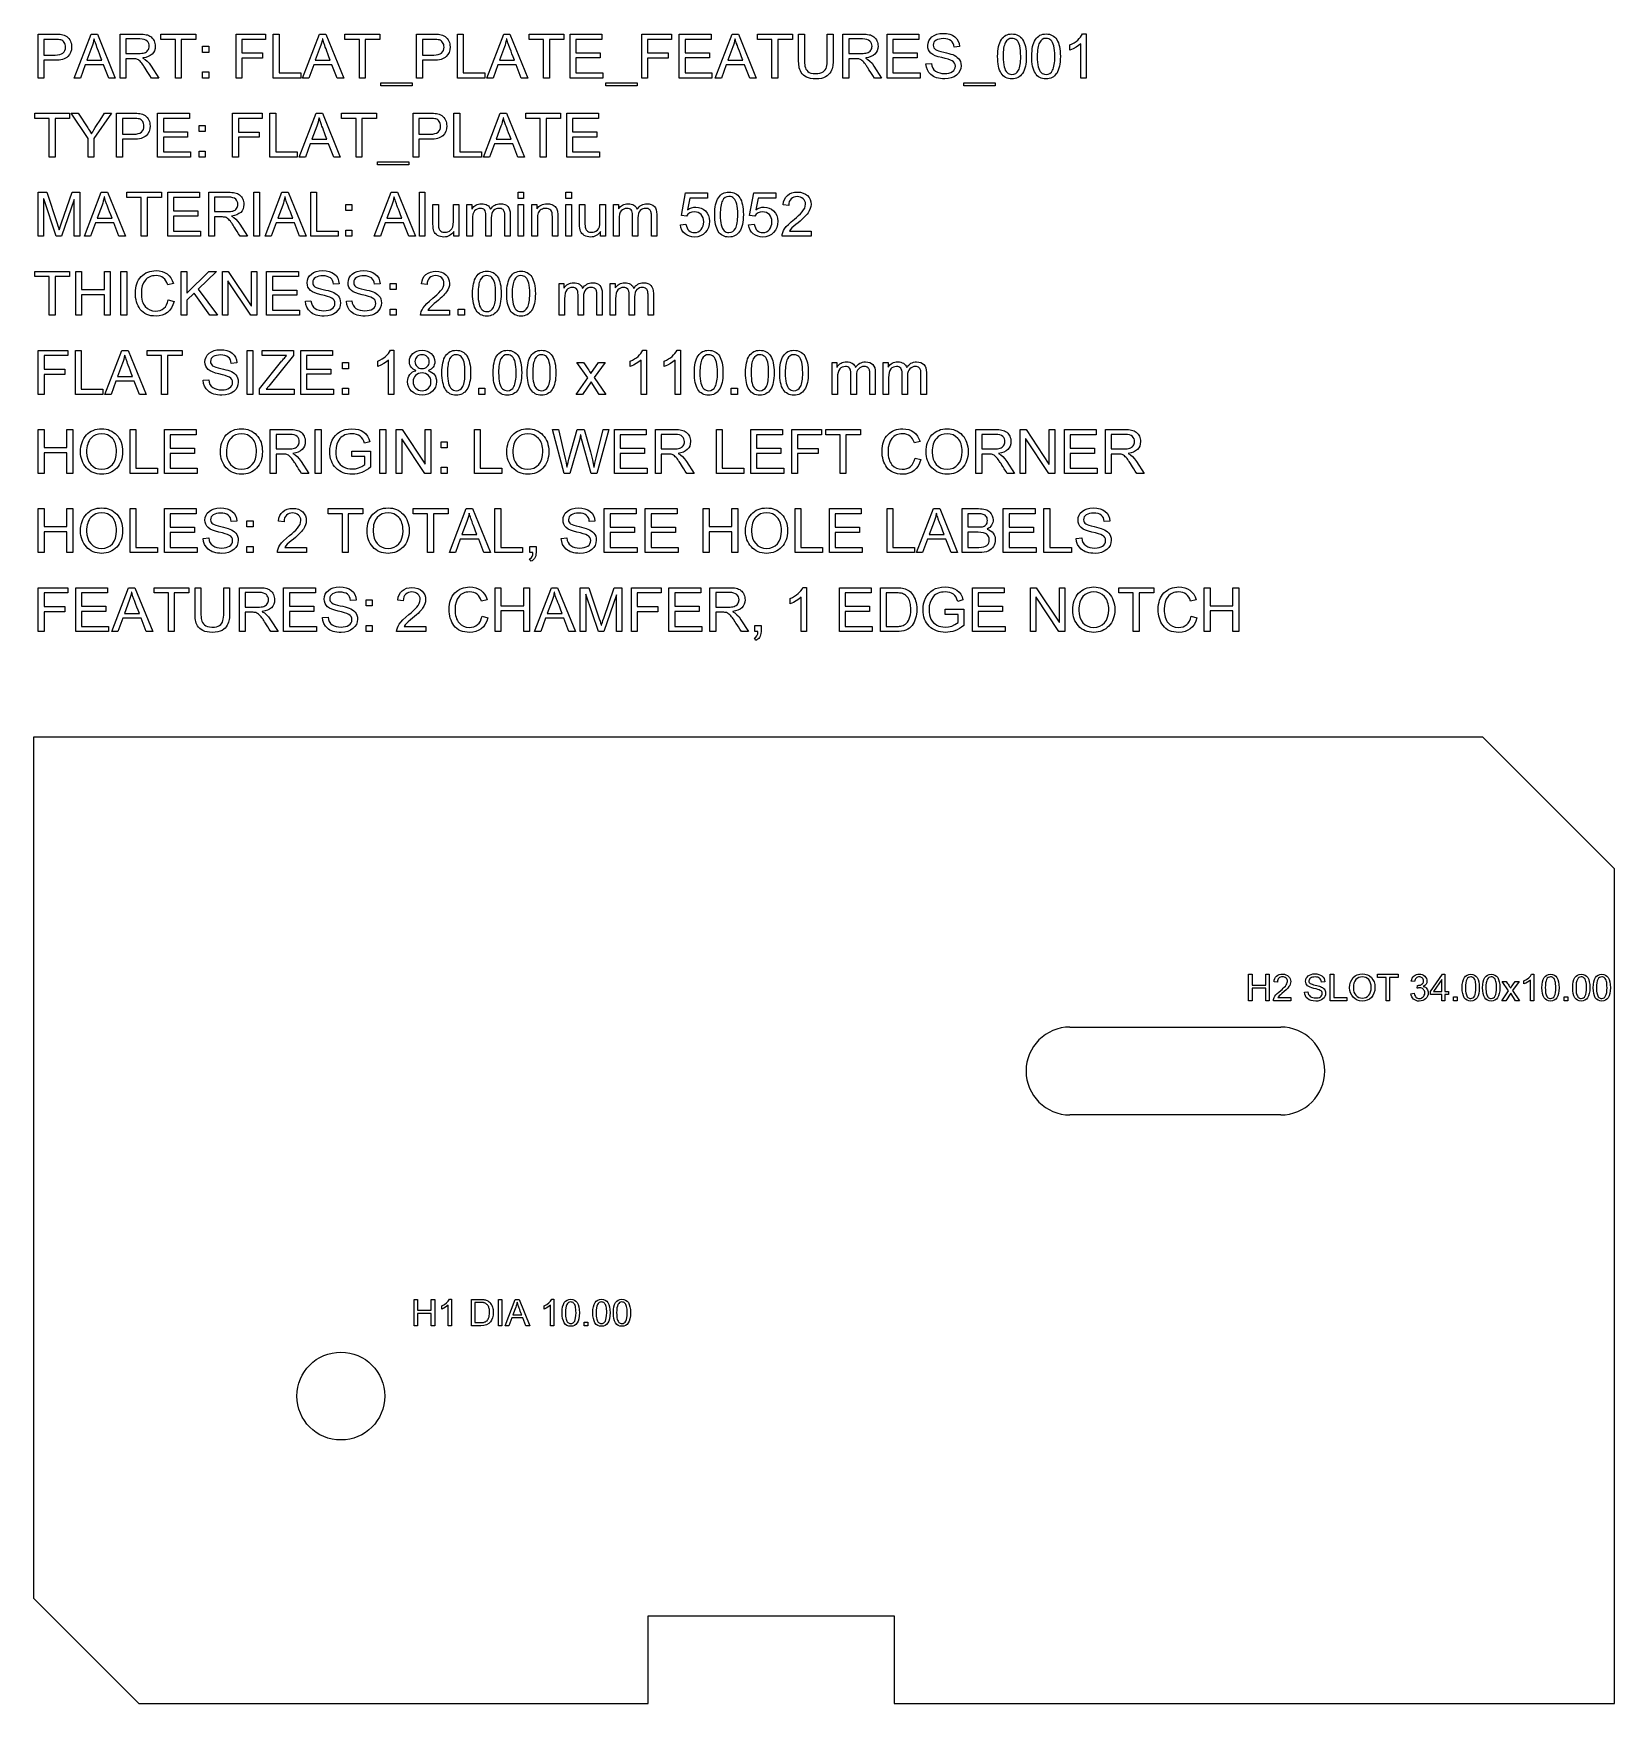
# Model space of a CAD drawing. Header units: millimetres. Extents: x 0 to 180, y 0 to 190.
import ezdxf

# ---------------------------------------------------------------- set-up
doc = ezdxf.new("R2010")
doc.units = ezdxf.units.MM
for name, color, linetype in [('CUT', 1, 'CONTINUOUS'), ('HOLE', 3, 'CONTINUOUS'), ('TEXT', 7, 'CONTINUOUS')]:
    doc.layers.add(name, color=color, linetype=linetype)

msp = doc.modelspace()

# ---------------------------------------------------------------- linework, layer by layer
at = {"layer": 'CUT'}
msp.add_lwpolyline([(12, 0), (70, 0), (70, 10), (98, 10), (98, 0), (180, 0), (180, 95), (165, 110), (0, 110), (0, 12), (12, 0)], close=True, dxfattribs=at)
at = {"layer": 'HOLE'}
for p, q in [((118, 77), (142, 77)), ((142, 67), (118, 67))]:
    msp.add_line(p, q, dxfattribs=at)
msp.add_circle((35, 35), 5, dxfattribs=at)
for centre, start, end in [((118, 72), 90, 270), ((142, 72), 270, 90)]:
    msp.add_arc(centre, 5, start, end, dxfattribs=at)
at = {"layer": 'TEXT'}
for points in [[(104.81, 188.53), (104.77, 188.76), (104.7, 188.95), (104.6, 189.12), (104.46, 189.25), (104.29, 189.36), (104.09, 189.43), (103.86, 189.48), (103.59, 189.49), (103.35, 189.48), (103.13, 189.44), (102.93, 189.38), (102.76, 189.3), (102.62, 189.19), (102.52, 189.07), (102.46, 188.92), (102.44, 188.74), (102.45, 188.59), (102.5, 188.46), (102.58, 188.35), (102.69, 188.26), (102.84, 188.18), (103.05, 188.1), (103.31, 188.03), (103.63, 187.95), (103.93, 187.88), (104.2, 187.81), (104.43, 187.74), (104.65, 187.67), (104.83, 187.59), (105.01, 187.48), (105.17, 187.36), (105.32, 187.22), (105.44, 187.06), (105.53, 186.87), (105.58, 186.65), (105.6, 186.41), (105.56, 186.1), (105.47, 185.82), (105.31, 185.57), (105.08, 185.34), (104.81, 185.15), (104.49, 185.02), (104.14, 184.94), (103.74, 184.91), (103.49, 184.92), (103.25, 184.94), (103.03, 184.98), (102.82, 185.03), (102.63, 185.1), (102.46, 185.18), (102.31, 185.28), (102.17, 185.39), (101.94, 185.64), (101.77, 185.93), (101.66, 186.25), (101.61, 186.61), (102.24, 186.66), (102.29, 186.38), (102.38, 186.14), (102.52, 185.94), (102.7, 185.79), (102.93, 185.67), (103.17, 185.58), (103.43, 185.53), (103.72, 185.51), (103.98, 185.53), (104.22, 185.57), (104.43, 185.64), (104.62, 185.74), (104.77, 185.86), (104.87, 186.01), (104.94, 186.17), (104.96, 186.36), (104.94, 186.55), (104.87, 186.71), (104.76, 186.85), (104.6, 186.96), (104.39, 187.05), (104.12, 187.14), (103.79, 187.24), (103.4, 187.33), (103.01, 187.43), (102.67, 187.55), (102.4, 187.68), (102.18, 187.84), (102.02, 188.02), (101.9, 188.22), (101.83, 188.45), (101.81, 188.7), (101.84, 188.99), (101.93, 189.25), (102.08, 189.48), (102.28, 189.69), (102.54, 189.86), (102.84, 189.99), (103.18, 190.06), (103.56, 190.09), (103.96, 190.06), (104.31, 189.99), (104.63, 189.87), (104.9, 189.69), (105.13, 189.48), (105.29, 189.22), (105.39, 188.92), (105.44, 188.58), (104.81, 188.53)], [(0.54, 190), (2.42, 190), (2.64, 190), (2.84, 189.99), (3.03, 189.98), (3.19, 189.96), (3.35, 189.92), (3.5, 189.88), (3.65, 189.81), (3.79, 189.73), (3.92, 189.62), (4.04, 189.51), (4.13, 189.37), (4.21, 189.22), (4.27, 189.06), (4.32, 188.89), (4.34, 188.73), (4.35, 188.55), (4.32, 188.22), (4.24, 187.93), (4.1, 187.67), (3.91, 187.44), (3.79, 187.35), (3.65, 187.26), (3.5, 187.19), (3.33, 187.13), (3.14, 187.08), (2.94, 187.05), (2.72, 187.03), (2.48, 187.03), (1.2, 187.03), (1.2, 185), (0.54, 185), (0.54, 190)], [(1.2, 187.62), (2.49, 187.62), (2.76, 187.63), (3, 187.68), (3.21, 187.75), (3.37, 187.85), (3.5, 187.98), (3.59, 188.13), (3.65, 188.32), (3.67, 188.53), (3.66, 188.68), (3.63, 188.82), (3.58, 188.94), (3.51, 189.06), (3.43, 189.17), (3.34, 189.25), (3.24, 189.31), (3.14, 189.35), (3.01, 189.37), (2.86, 189.39), (2.68, 189.4), (2.47, 189.41), (1.2, 189.41), (1.2, 187.62)], [(9.32, 185), (8.58, 185), (7.99, 186.52), (5.9, 186.52), (5.35, 185), (4.65, 185), (6.57, 190), (7.29, 190), (9.32, 185)], [(7.79, 187.05), (7.64, 187.43), (7.52, 187.77), (7.4, 188.07), (7.31, 188.32), (7.23, 188.53), (7.17, 188.69), (7.13, 188.81), (7.1, 188.89), (7.06, 189.01), (7.01, 189.15), (6.97, 189.3), (6.92, 189.48), (6.91, 189.48), (6.85, 189.23), (6.79, 188.99), (6.73, 188.76), (6.65, 188.54), (6.09, 187.05), (7.79, 187.05)], [(14.28, 185), (13.45, 185), (13.27, 185.28), (13.11, 185.53), (12.97, 185.76), (12.85, 185.95), (12.74, 186.12), (12.65, 186.26), (12.58, 186.37), (12.52, 186.45), (12.43, 186.58), (12.34, 186.7), (12.24, 186.81), (12.14, 186.91), (12.05, 187), (11.95, 187.07), (11.86, 187.12), (11.77, 187.16), (11.67, 187.18), (11.56, 187.19), (11.44, 187.2), (11.3, 187.21), (10.54, 187.21), (10.54, 185), (9.88, 185), (9.88, 190), (12.09, 190), (12.31, 190), (12.51, 189.99), (12.69, 189.97), (12.85, 189.94), (13, 189.91), (13.14, 189.85), (13.27, 189.78), (13.39, 189.7), (13.5, 189.6), (13.6, 189.49), (13.68, 189.36), (13.75, 189.23), (13.8, 189.09), (13.84, 188.94), (13.86, 188.79), (13.87, 188.63), (13.85, 188.36), (13.78, 188.12), (13.67, 187.91), (13.51, 187.72), (13.31, 187.57), (13.07, 187.44), (12.79, 187.35), (12.47, 187.29), (12.47, 187.27), (12.72, 187.13), (12.96, 186.93), (13.19, 186.68), (13.41, 186.36), (14.28, 185)], [(10.54, 187.8), (11.96, 187.8), (12.16, 187.8), (12.34, 187.82), (12.5, 187.84), (12.64, 187.87), (12.76, 187.92), (12.86, 187.98), (12.96, 188.06), (13.04, 188.16), (13.1, 188.27), (13.15, 188.38), (13.18, 188.5), (13.19, 188.63), (13.17, 188.8), (13.13, 188.95), (13.05, 189.09), (12.94, 189.21), (12.8, 189.32), (12.61, 189.39), (12.38, 189.44), (12.12, 189.45), (10.54, 189.45), (10.54, 187.8)], [(18.48, 189.41), (16.82, 189.41), (16.82, 185), (16.16, 185), (16.16, 189.41), (14.52, 189.41), (14.52, 190), (18.48, 190), (18.48, 189.41)], [(19.96, 187.92), (19.26, 187.92), (19.26, 188.62), (19.96, 188.62), (19.96, 187.92)], [(26.44, 189.41), (23.73, 189.41), (23.73, 187.86), (26.08, 187.86), (26.08, 187.26), (23.73, 187.26), (23.73, 185), (23.07, 185), (23.07, 190), (26.44, 190), (26.44, 189.41)], [(30.43, 185), (27.3, 185), (27.3, 190), (27.96, 190), (27.96, 185.59), (30.43, 185.59), (30.43, 185)], [(35.33, 185), (34.58, 185), (33.99, 186.52), (31.91, 186.52), (31.35, 185), (30.65, 185), (32.58, 190), (33.29, 190), (35.33, 185)], [(33.79, 187.05), (33.65, 187.43), (33.52, 187.77), (33.41, 188.07), (33.31, 188.32), (33.23, 188.53), (33.17, 188.69), (33.13, 188.81), (33.1, 188.89), (33.06, 189.01), (33.02, 189.15), (32.97, 189.3), (32.93, 189.48), (32.91, 189.48), (32.86, 189.23), (32.8, 188.99), (32.73, 188.76), (32.65, 188.54), (32.09, 187.05), (33.79, 187.05)], [(39.43, 189.41), (37.78, 189.41), (37.78, 185), (37.11, 185), (37.11, 189.41), (35.47, 189.41), (35.47, 190), (39.43, 190), (39.43, 189.41)], [(43.62, 190), (45.5, 190), (45.72, 190), (45.92, 189.99), (46.1, 189.98), (46.27, 189.96), (46.43, 189.92), (46.58, 189.88), (46.73, 189.81), (46.87, 189.73), (47, 189.62), (47.12, 189.51), (47.21, 189.37), (47.29, 189.22), (47.35, 189.06), (47.4, 188.89), (47.42, 188.73), (47.43, 188.55), (47.4, 188.22), (47.32, 187.93), (47.18, 187.67), (46.99, 187.44), (46.87, 187.35), (46.73, 187.26), (46.58, 187.19), (46.41, 187.13), (46.22, 187.08), (46.02, 187.05), (45.8, 187.03), (45.56, 187.03), (44.28, 187.03), (44.28, 185), (43.62, 185), (43.62, 190)], [(44.28, 187.62), (45.57, 187.62), (45.84, 187.63), (46.08, 187.68), (46.29, 187.75), (46.45, 187.85), (46.58, 187.98), (46.67, 188.13), (46.73, 188.32), (46.75, 188.53), (46.74, 188.68), (46.71, 188.82), (46.66, 188.94), (46.59, 189.06), (46.51, 189.17), (46.42, 189.25), (46.32, 189.31), (46.22, 189.35), (46.09, 189.37), (45.94, 189.39), (45.76, 189.4), (45.55, 189.41), (44.28, 189.41), (44.28, 187.62)], [(51.39, 185), (48.26, 185), (48.26, 190), (48.93, 190), (48.93, 185.59), (51.39, 185.59), (51.39, 185)], [(56.29, 185), (55.54, 185), (54.96, 186.52), (52.87, 186.52), (52.32, 185), (51.62, 185), (53.54, 190), (54.25, 190), (56.29, 185)], [(54.75, 187.05), (54.61, 187.43), (54.48, 187.77), (54.37, 188.07), (54.27, 188.32), (54.2, 188.53), (54.13, 188.69), (54.09, 188.81), (54.06, 188.89), (54.02, 189.01), (53.98, 189.15), (53.93, 189.3), (53.89, 189.48), (53.87, 189.48), (53.82, 189.23), (53.76, 188.99), (53.69, 188.76), (53.62, 188.54), (53.06, 187.05), (54.75, 187.05)], [(60.4, 189.41), (58.74, 189.41), (58.74, 185), (58.08, 185), (58.08, 189.41), (56.44, 189.41), (56.44, 190), (60.4, 190), (60.4, 189.41)], [(64.84, 185), (61.1, 185), (61.1, 190), (64.72, 190), (64.72, 189.41), (61.76, 189.41), (61.76, 187.88), (64.53, 187.88), (64.53, 187.29), (61.76, 187.29), (61.76, 185.59), (64.84, 185.59), (64.84, 185)], [(72.63, 189.41), (69.92, 189.41), (69.92, 187.86), (72.27, 187.86), (72.27, 187.26), (69.92, 187.26), (69.92, 185), (69.26, 185), (69.26, 190), (72.63, 190), (72.63, 189.41)], [(77.25, 185), (73.52, 185), (73.52, 190), (77.14, 190), (77.14, 189.41), (74.18, 189.41), (74.18, 187.88), (76.95, 187.88), (76.95, 187.29), (74.18, 187.29), (74.18, 185.59), (77.25, 185.59), (77.25, 185)], [(82.29, 185), (81.55, 185), (80.96, 186.52), (78.87, 186.52), (78.32, 185), (77.62, 185), (79.54, 190), (80.25, 190), (82.29, 185)], [(80.76, 187.05), (80.61, 187.43), (80.48, 187.77), (80.37, 188.07), (80.28, 188.32), (80.2, 188.53), (80.14, 188.69), (80.09, 188.81), (80.06, 188.89), (80.02, 189.01), (79.98, 189.15), (79.94, 189.3), (79.89, 189.48), (79.87, 189.48), (79.82, 189.23), (79.76, 188.99), (79.69, 188.76), (79.62, 188.54), (79.06, 187.05), (80.76, 187.05)], [(86.4, 189.41), (84.74, 189.41), (84.74, 185), (84.08, 185), (84.08, 189.41), (82.44, 189.41), (82.44, 190), (86.4, 190), (86.4, 189.41)], [(91.04, 187.11), (91.03, 186.92), (91.03, 186.74), (91.01, 186.56), (90.99, 186.39), (90.96, 186.23), (90.92, 186.06), (90.85, 185.89), (90.77, 185.72), (90.66, 185.56), (90.53, 185.4), (90.37, 185.27), (90.18, 185.14), (89.95, 185.04), (89.7, 184.97), (89.4, 184.93), (89.08, 184.91), (88.76, 184.93), (88.48, 184.97), (88.22, 185.03), (88, 185.12), (87.81, 185.23), (87.65, 185.35), (87.51, 185.49), (87.4, 185.65), (87.31, 185.81), (87.24, 185.98), (87.19, 186.15), (87.16, 186.32), (87.13, 186.5), (87.12, 186.7), (87.11, 186.9), (87.1, 187.11), (87.1, 190), (87.77, 190), (87.77, 187.12), (87.77, 186.9), (87.78, 186.7), (87.8, 186.51), (87.83, 186.34), (87.88, 186.18), (87.95, 186.03), (88.05, 185.89), (88.17, 185.76), (88.33, 185.65), (88.52, 185.57), (88.76, 185.53), (89.02, 185.51), (89.3, 185.52), (89.54, 185.56), (89.74, 185.62), (89.9, 185.71), (90.03, 185.82), (90.14, 185.95), (90.23, 186.09), (90.28, 186.25), (90.32, 186.43), (90.35, 186.63), (90.37, 186.86), (90.37, 187.12), (90.37, 190), (91.04, 190), (91.04, 187.11)], [(96.56, 185), (95.73, 185), (95.55, 185.28), (95.39, 185.53), (95.25, 185.76), (95.12, 185.95), (95.02, 186.12), (94.93, 186.26), (94.86, 186.37), (94.8, 186.45), (94.71, 186.58), (94.62, 186.7), (94.52, 186.81), (94.42, 186.91), (94.32, 187), (94.23, 187.07), (94.14, 187.12), (94.05, 187.16), (93.95, 187.18), (93.84, 187.19), (93.72, 187.2), (93.58, 187.21), (92.82, 187.21), (92.82, 185), (92.16, 185), (92.16, 190), (94.37, 190), (94.59, 190), (94.79, 189.99), (94.97, 189.97), (95.13, 189.94), (95.28, 189.91), (95.42, 189.85), (95.55, 189.78), (95.67, 189.7), (95.78, 189.6), (95.87, 189.49), (95.96, 189.36), (96.02, 189.23), (96.08, 189.09), (96.12, 188.94), (96.14, 188.79), (96.15, 188.63), (96.13, 188.36), (96.06, 188.12), (95.95, 187.91), (95.79, 187.72), (95.59, 187.57), (95.35, 187.44), (95.07, 187.35), (94.75, 187.29), (94.75, 187.27), (94.99, 187.13), (95.23, 186.93), (95.47, 186.68), (95.69, 186.36), (96.56, 185)], [(92.82, 187.8), (94.24, 187.8), (94.44, 187.8), (94.62, 187.82), (94.78, 187.84), (94.92, 187.87), (95.04, 187.92), (95.14, 187.98), (95.24, 188.06), (95.32, 188.16), (95.38, 188.27), (95.43, 188.38), (95.46, 188.5), (95.47, 188.63), (95.45, 188.8), (95.41, 188.95), (95.33, 189.09), (95.22, 189.21), (95.07, 189.32), (94.89, 189.39), (94.66, 189.44), (94.4, 189.45), (92.82, 189.45), (92.82, 187.8)], [(100.93, 185), (97.19, 185), (97.19, 190), (100.81, 190), (100.81, 189.41), (97.85, 189.41), (97.85, 187.88), (100.62, 187.88), (100.62, 187.29), (97.85, 187.29), (97.85, 185.59), (100.93, 185.59), (100.93, 185)], [(111.39, 190.02), (111.59, 190.01), (111.77, 189.98), (111.95, 189.93), (112.1, 189.86), (112.25, 189.77), (112.38, 189.66), (112.51, 189.53), (112.61, 189.38), (112.71, 189.21), (112.79, 189.02), (112.86, 188.81), (112.92, 188.59), (112.96, 188.34), (113, 188.07), (113.02, 187.78), (113.02, 187.47), (113.02, 187.15), (113, 186.86), (112.96, 186.59), (112.92, 186.34), (112.86, 186.11), (112.78, 185.9), (112.7, 185.71), (112.6, 185.54), (112.49, 185.4), (112.37, 185.27), (112.23, 185.16), (112.09, 185.07), (111.93, 185), (111.76, 184.95), (111.58, 184.92), (111.39, 184.91), (111.19, 184.92), (111.01, 184.95), (110.84, 185), (110.68, 185.07), (110.53, 185.16), (110.4, 185.27), (110.28, 185.4), (110.17, 185.55), (110.08, 185.72), (109.99, 185.91), (109.92, 186.12), (109.87, 186.35), (109.82, 186.6), (109.79, 186.87), (109.77, 187.16), (109.76, 187.47), (109.77, 187.78), (109.79, 188.07), (109.82, 188.34), (109.87, 188.59), (109.93, 188.82), (110, 189.03), (110.09, 189.22), (110.19, 189.39), (110.3, 189.54), (110.42, 189.67), (110.55, 189.78), (110.7, 189.87), (110.85, 189.93), (111.02, 189.98), (111.2, 190.01), (111.39, 190.02)], [(111.39, 185.42), (111.62, 185.45), (111.83, 185.54), (112, 185.69), (112.14, 185.9), (112.2, 186.03), (112.25, 186.18), (112.29, 186.34), (112.33, 186.53), (112.36, 186.74), (112.38, 186.96), (112.39, 187.2), (112.39, 187.47), (112.38, 187.82), (112.36, 188.14), (112.33, 188.42), (112.28, 188.66), (112.22, 188.86), (112.14, 189.04), (112.05, 189.19), (111.95, 189.31), (111.83, 189.4), (111.69, 189.47), (111.55, 189.51), (111.38, 189.52), (111.15, 189.49), (110.95, 189.4), (110.78, 189.24), (110.64, 189.03), (110.58, 188.9), (110.53, 188.75), (110.49, 188.58), (110.45, 188.4), (110.43, 188.19), (110.41, 187.97), (110.4, 187.73), (110.39, 187.47), (110.4, 187.11), (110.42, 186.8), (110.46, 186.52), (110.5, 186.28), (110.57, 186.08), (110.64, 185.9), (110.73, 185.75), (110.84, 185.63), (110.96, 185.54), (111.09, 185.47), (111.23, 185.43), (111.39, 185.42)], [(115.28, 190.02), (115.47, 190.01), (115.66, 189.98), (115.83, 189.93), (115.99, 189.86), (116.14, 189.77), (116.27, 189.66), (116.39, 189.53), (116.5, 189.38), (116.59, 189.21), (116.68, 189.02), (116.75, 188.81), (116.8, 188.59), (116.85, 188.34), (116.88, 188.07), (116.9, 187.78), (116.91, 187.47), (116.9, 187.15), (116.88, 186.86), (116.85, 186.59), (116.8, 186.34), (116.74, 186.11), (116.67, 185.9), (116.58, 185.71), (116.49, 185.54), (116.37, 185.4), (116.25, 185.27), (116.12, 185.16), (115.97, 185.07), (115.82, 185), (115.65, 184.95), (115.47, 184.92), (115.28, 184.91), (115.08, 184.92), (114.89, 184.95), (114.72, 185), (114.56, 185.07), (114.42, 185.16), (114.28, 185.27), (114.16, 185.4), (114.06, 185.55), (113.96, 185.72), (113.88, 185.91), (113.81, 186.12), (113.75, 186.35), (113.71, 186.6), (113.67, 186.87), (113.66, 187.16), (113.65, 187.47), (113.66, 187.78), (113.68, 188.07), (113.71, 188.34), (113.75, 188.59), (113.81, 188.82), (113.89, 189.03), (113.97, 189.22), (114.07, 189.39), (114.18, 189.54), (114.3, 189.67), (114.44, 189.78), (114.58, 189.87), (114.74, 189.93), (114.91, 189.98), (115.09, 190.01), (115.28, 190.02)], [(115.28, 185.42), (115.51, 185.45), (115.71, 185.54), (115.88, 185.69), (116.02, 185.9), (116.08, 186.03), (116.13, 186.18), (116.18, 186.34), (116.21, 186.53), (116.24, 186.74), (116.26, 186.96), (116.27, 187.2), (116.28, 187.47), (116.27, 187.82), (116.25, 188.14), (116.21, 188.42), (116.16, 188.66), (116.1, 188.86), (116.03, 189.04), (115.94, 189.19), (115.83, 189.31), (115.71, 189.4), (115.58, 189.47), (115.43, 189.51), (115.27, 189.52), (115.04, 189.49), (114.84, 189.4), (114.67, 189.24), (114.53, 189.03), (114.47, 188.9), (114.42, 188.75), (114.37, 188.58), (114.34, 188.4), (114.31, 188.19), (114.29, 187.97), (114.28, 187.73), (114.28, 187.47), (114.28, 187.11), (114.31, 186.8), (114.34, 186.52), (114.39, 186.28), (114.45, 186.08), (114.53, 185.9), (114.62, 185.75), (114.72, 185.63), (114.84, 185.54), (114.97, 185.47), (115.12, 185.43), (115.28, 185.42)], [(119.84, 185), (119.23, 185), (119.23, 188.91), (118.98, 188.7), (118.69, 188.51), (118.36, 188.33), (117.99, 188.17), (117.99, 188.77), (118.25, 188.9), (118.48, 189.03), (118.7, 189.18), (118.89, 189.33), (119.06, 189.5), (119.21, 189.66), (119.33, 189.84), (119.44, 190.02), (119.84, 190.02), (119.84, 185)], [(19.96, 185), (19.26, 185), (19.26, 185.7), (19.96, 185.7), (19.96, 185)], [(43.12, 184.13), (39.55, 184.13), (39.55, 184.47), (43.12, 184.47), (43.12, 184.13)], [(68.74, 184.13), (65.17, 184.13), (65.17, 184.47), (68.74, 184.47), (68.74, 184.13)], [(109.49, 184.13), (105.92, 184.13), (105.92, 184.47), (109.49, 184.47), (109.49, 184.13)], [(4.11, 180.41), (2.46, 180.41), (2.46, 176), (1.79, 176), (1.79, 180.41), (0.15, 180.41), (0.15, 181), (4.11, 181), (4.11, 180.41)], [(8.88, 181), (6.89, 178.12), (6.89, 176), (6.23, 176), (6.23, 178.12), (4.3, 181), (5.11, 181), (6.2, 179.32), (6.29, 179.18), (6.39, 179.02), (6.49, 178.84), (6.6, 178.65), (6.65, 178.74), (6.75, 178.9), (6.88, 179.11), (7.05, 179.37), (7.26, 179.7), (7.51, 180.08), (7.79, 180.51), (8.11, 181), (8.88, 181)], [(9.46, 181), (11.35, 181), (11.57, 181), (11.77, 180.99), (11.95, 180.98), (12.12, 180.96), (12.28, 180.92), (12.43, 180.88), (12.58, 180.81), (12.72, 180.73), (12.85, 180.62), (12.96, 180.51), (13.06, 180.37), (13.14, 180.22), (13.2, 180.06), (13.24, 179.89), (13.27, 179.73), (13.28, 179.55), (13.25, 179.22), (13.17, 178.93), (13.03, 178.67), (12.83, 178.44), (12.71, 178.35), (12.58, 178.26), (12.42, 178.19), (12.25, 178.13), (12.07, 178.08), (11.86, 178.05), (11.64, 178.03), (11.41, 178.03), (10.13, 178.03), (10.13, 176), (9.46, 176), (9.46, 181)], [(17.87, 176), (14.14, 176), (14.14, 181), (17.76, 181), (17.76, 180.41), (14.8, 180.41), (14.8, 178.88), (17.56, 178.88), (17.56, 178.29), (14.8, 178.29), (14.8, 176.59), (17.87, 176.59), (17.87, 176)], [(26.06, 180.41), (23.35, 180.41), (23.35, 178.86), (25.7, 178.86), (25.7, 178.26), (23.35, 178.26), (23.35, 176), (22.68, 176), (22.68, 181), (26.06, 181), (26.06, 180.41)], [(30.04, 176), (26.92, 176), (26.92, 181), (27.58, 181), (27.58, 176.59), (30.04, 176.59), (30.04, 176)], [(34.94, 176), (34.2, 176), (33.61, 177.52), (31.52, 177.52), (30.97, 176), (30.27, 176), (32.19, 181), (32.9, 181), (34.94, 176)], [(39.05, 180.41), (37.39, 180.41), (37.39, 176), (36.73, 176), (36.73, 180.41), (35.09, 180.41), (35.09, 181), (39.05, 181), (39.05, 180.41)], [(43.23, 181), (45.12, 181), (45.33, 181), (45.54, 180.99), (45.72, 180.98), (45.89, 180.96), (46.05, 180.92), (46.2, 180.88), (46.35, 180.81), (46.49, 180.73), (46.62, 180.62), (46.73, 180.51), (46.83, 180.37), (46.9, 180.22), (46.97, 180.06), (47.01, 179.89), (47.04, 179.73), (47.05, 179.55), (47.02, 179.22), (46.94, 178.93), (46.8, 178.67), (46.6, 178.44), (46.48, 178.35), (46.35, 178.26), (46.19, 178.19), (46.02, 178.13), (45.84, 178.08), (45.63, 178.05), (45.41, 178.03), (45.17, 178.03), (43.89, 178.03), (43.89, 176), (43.23, 176), (43.23, 181)], [(51.01, 176), (47.88, 176), (47.88, 181), (48.54, 181), (48.54, 176.59), (51.01, 176.59), (51.01, 176)], [(55.9, 176), (55.16, 176), (54.57, 177.52), (52.48, 177.52), (51.93, 176), (51.23, 176), (53.15, 181), (53.86, 181), (55.9, 176)], [(60.01, 180.41), (58.36, 180.41), (58.36, 176), (57.69, 176), (57.69, 180.41), (56.05, 180.41), (56.05, 181), (60.01, 181), (60.01, 180.41)], [(64.45, 176), (60.72, 176), (60.72, 181), (64.33, 181), (64.33, 180.41), (61.38, 180.41), (61.38, 178.88), (64.14, 178.88), (64.14, 178.29), (61.38, 178.29), (61.38, 176.59), (64.45, 176.59), (64.45, 176)], [(10.13, 178.62), (11.41, 178.62), (11.69, 178.63), (11.93, 178.68), (12.13, 178.75), (12.3, 178.85), (12.43, 178.98), (12.52, 179.13), (12.57, 179.32), (12.59, 179.53), (12.58, 179.68), (12.55, 179.82), (12.51, 179.94), (12.44, 180.06), (12.36, 180.17), (12.27, 180.25), (12.17, 180.31), (12.06, 180.35), (11.94, 180.37), (11.78, 180.39), (11.6, 180.4), (11.4, 180.41), (10.13, 180.41), (10.13, 178.62)], [(19.57, 178.92), (18.87, 178.92), (18.87, 179.62), (19.57, 179.62), (19.57, 178.92)], [(33.41, 178.05), (33.26, 178.43), (33.13, 178.77), (33.02, 179.07), (32.93, 179.32), (32.85, 179.53), (32.79, 179.69), (32.74, 179.81), (32.71, 179.89), (32.67, 180.01), (32.63, 180.15), (32.59, 180.3), (32.54, 180.48), (32.52, 180.48), (32.47, 180.23), (32.41, 179.99), (32.34, 179.76), (32.27, 179.54), (31.71, 178.05), (33.41, 178.05)], [(43.89, 178.62), (45.18, 178.62), (45.46, 178.63), (45.7, 178.68), (45.9, 178.75), (46.07, 178.85), (46.19, 178.98), (46.29, 179.13), (46.34, 179.32), (46.36, 179.53), (46.35, 179.68), (46.32, 179.82), (46.27, 179.94), (46.21, 180.06), (46.13, 180.17), (46.04, 180.25), (45.94, 180.31), (45.83, 180.35), (45.71, 180.37), (45.55, 180.39), (45.37, 180.4), (45.17, 180.41), (43.89, 180.41), (43.89, 178.62)], [(54.37, 178.05), (54.22, 178.43), (54.1, 178.77), (53.98, 179.07), (53.89, 179.32), (53.81, 179.53), (53.75, 179.69), (53.7, 179.81), (53.68, 179.89), (53.64, 180.01), (53.59, 180.15), (53.55, 180.3), (53.5, 180.48), (53.49, 180.48), (53.43, 180.23), (53.37, 179.99), (53.31, 179.76), (53.23, 179.54), (52.67, 178.05), (54.37, 178.05)], [(19.57, 176), (18.87, 176), (18.87, 176.7), (19.57, 176.7), (19.57, 176)], [(42.74, 175.13), (39.16, 175.13), (39.16, 175.47), (42.74, 175.47), (42.74, 175.13)], [(5.29, 167), (4.66, 167), (4.66, 171.18), (4.65, 171.18), (3.21, 167), (2.61, 167), (1.18, 171.25), (1.16, 171.25), (1.16, 167), (0.53, 167), (0.53, 172), (1.52, 172), (2.7, 168.46), (2.79, 168.19), (2.86, 167.98), (2.91, 167.82), (2.93, 167.72), (2.95, 167.72), (3, 167.88), (3.06, 168.06), (3.13, 168.28), (3.21, 168.52), (4.41, 172), (5.29, 172), (5.29, 167)], [(10.48, 167), (9.74, 167), (9.15, 168.52), (7.06, 168.52), (6.51, 167), (5.81, 167), (7.73, 172), (8.44, 172), (10.48, 167)], [(8.95, 169.05), (8.8, 169.43), (8.68, 169.77), (8.56, 170.07), (8.47, 170.32), (8.39, 170.53), (8.33, 170.69), (8.29, 170.81), (8.26, 170.89), (8.22, 171.01), (8.17, 171.15), (8.13, 171.3), (8.08, 171.48), (8.07, 171.48), (8.01, 171.23), (7.95, 170.99), (7.89, 170.76), (7.81, 170.54), (7.25, 169.05), (8.95, 169.05)], [(14.59, 171.41), (12.94, 171.41), (12.94, 167), (12.27, 167), (12.27, 171.41), (10.63, 171.41), (10.63, 172), (14.59, 172), (14.59, 171.41)], [(19.03, 167), (15.3, 167), (15.3, 172), (18.92, 172), (18.92, 171.41), (15.96, 171.41), (15.96, 169.88), (18.72, 169.88), (18.72, 169.29), (15.96, 169.29), (15.96, 167.59), (19.03, 167.59), (19.03, 167)], [(24.37, 167), (23.54, 167), (23.36, 167.28), (23.2, 167.53), (23.06, 167.76), (22.93, 167.95), (22.82, 168.12), (22.73, 168.26), (22.66, 168.37), (22.61, 168.45), (22.52, 168.58), (22.42, 168.7), (22.33, 168.81), (22.23, 168.91), (22.13, 169), (22.04, 169.07), (21.94, 169.12), (21.85, 169.16), (21.76, 169.18), (21.65, 169.19), (21.53, 169.2), (21.39, 169.21), (20.62, 169.21), (20.62, 167), (19.96, 167), (19.96, 172), (22.18, 172), (22.39, 172), (22.59, 171.99), (22.77, 171.97), (22.94, 171.94), (23.09, 171.91), (23.22, 171.85), (23.35, 171.78), (23.48, 171.7), (23.58, 171.6), (23.68, 171.49), (23.76, 171.36), (23.83, 171.23), (23.89, 171.09), (23.93, 170.94), (23.95, 170.79), (23.96, 170.63), (23.93, 170.36), (23.87, 170.12), (23.75, 169.91), (23.6, 169.72), (23.4, 169.57), (23.16, 169.44), (22.88, 169.35), (22.55, 169.29), (22.55, 169.27), (22.8, 169.13), (23.04, 168.93), (23.27, 168.68), (23.5, 168.36), (24.37, 167)], [(20.62, 169.8), (22.04, 169.8), (22.25, 169.8), (22.43, 169.82), (22.59, 169.84), (22.72, 169.87), (22.84, 169.92), (22.95, 169.98), (23.04, 170.06), (23.12, 170.16), (23.19, 170.27), (23.24, 170.38), (23.26, 170.5), (23.27, 170.63), (23.26, 170.8), (23.21, 170.95), (23.13, 171.09), (23.03, 171.21), (22.88, 171.32), (22.7, 171.39), (22.47, 171.44), (22.2, 171.45), (20.62, 171.45), (20.62, 169.8)], [(25.75, 167), (25.09, 167), (25.09, 172), (25.75, 172), (25.75, 167)], [(31.05, 167), (30.31, 167), (29.72, 168.52), (27.63, 168.52), (27.08, 167), (26.38, 167), (28.3, 172), (29.01, 172), (31.05, 167)], [(29.52, 169.05), (29.37, 169.43), (29.25, 169.77), (29.13, 170.07), (29.04, 170.32), (28.96, 170.53), (28.9, 170.69), (28.85, 170.81), (28.83, 170.89), (28.79, 171.01), (28.74, 171.15), (28.7, 171.3), (28.65, 171.48), (28.64, 171.48), (28.58, 171.23), (28.52, 170.99), (28.46, 170.76), (28.38, 170.54), (27.82, 169.05), (29.52, 169.05)], [(34.7, 167), (31.57, 167), (31.57, 172), (32.23, 172), (32.23, 167.59), (34.7, 167.59), (34.7, 167)], [(43.48, 167), (42.73, 167), (42.15, 168.52), (40.06, 168.52), (39.51, 167), (38.81, 167), (40.73, 172), (41.44, 172), (43.48, 167)], [(41.94, 169.05), (41.8, 169.43), (41.67, 169.77), (41.56, 170.07), (41.46, 170.32), (41.39, 170.53), (41.32, 170.69), (41.28, 170.81), (41.25, 170.89), (41.21, 171.01), (41.17, 171.15), (41.12, 171.3), (41.08, 171.48), (41.06, 171.48), (41.01, 171.23), (40.95, 170.99), (40.88, 170.76), (40.8, 170.54), (40.25, 169.05), (41.94, 169.05)], [(44.55, 167), (43.94, 167), (43.94, 172), (44.55, 172), (44.55, 167)], [(55.81, 171.3), (55.19, 171.3), (55.19, 172), (55.81, 172), (55.81, 171.3)], [(61.24, 171.3), (60.63, 171.3), (60.63, 172), (61.24, 172), (61.24, 171.3)], [(74.46, 170), (74.7, 170.14), (74.93, 170.24), (75.17, 170.3), (75.41, 170.32), (75.71, 170.29), (76, 170.21), (76.26, 170.07), (76.5, 169.88), (76.7, 169.64), (76.85, 169.36), (76.94, 169.05), (76.96, 168.7), (76.94, 168.34), (76.85, 168.01), (76.7, 167.71), (76.49, 167.43), (76.24, 167.21), (75.95, 167.04), (75.62, 166.95), (75.26, 166.91), (74.96, 166.94), (74.68, 167), (74.42, 167.11), (74.18, 167.27), (73.97, 167.47), (73.82, 167.71), (73.71, 167.99), (73.65, 168.31), (74.29, 168.36), (74.34, 168.14), (74.42, 167.95), (74.51, 167.78), (74.63, 167.65), (74.76, 167.55), (74.91, 167.48), (75.08, 167.43), (75.26, 167.42), (75.48, 167.44), (75.68, 167.51), (75.86, 167.62), (76.02, 167.77), (76.14, 167.96), (76.23, 168.17), (76.29, 168.39), (76.31, 168.64), (76.29, 168.89), (76.23, 169.11), (76.14, 169.3), (76.01, 169.47), (75.85, 169.6), (75.67, 169.7), (75.47, 169.75), (75.25, 169.77), (74.97, 169.74), (74.72, 169.65), (74.51, 169.5), (74.34, 169.29), (73.76, 169.36), (74.25, 171.93), (76.73, 171.93), (76.73, 171.34), (74.73, 171.34), (74.46, 170)], [(79.18, 172.02), (79.38, 172.01), (79.57, 171.98), (79.74, 171.93), (79.9, 171.86), (80.04, 171.77), (80.18, 171.66), (80.3, 171.53), (80.41, 171.38), (80.5, 171.21), (80.59, 171.02), (80.66, 170.81), (80.71, 170.59), (80.76, 170.34), (80.79, 170.07), (80.81, 169.78), (80.82, 169.47), (80.81, 169.15), (80.79, 168.86), (80.76, 168.59), (80.71, 168.34), (80.65, 168.11), (80.58, 167.9), (80.49, 167.71), (80.39, 167.54), (80.28, 167.4), (80.16, 167.27), (80.03, 167.16), (79.88, 167.07), (79.72, 167), (79.56, 166.95), (79.38, 166.92), (79.18, 166.91), (78.99, 166.92), (78.8, 166.95), (78.63, 167), (78.47, 167.07), (78.33, 167.16), (78.19, 167.27), (78.07, 167.4), (77.96, 167.55), (77.87, 167.72), (77.79, 167.91), (77.72, 168.12), (77.66, 168.35), (77.62, 168.6), (77.58, 168.87), (77.56, 169.16), (77.56, 169.47), (77.56, 169.78), (77.58, 170.07), (77.62, 170.34), (77.66, 170.59), (77.72, 170.82), (77.79, 171.03), (77.88, 171.22), (77.98, 171.39), (78.09, 171.54), (78.21, 171.67), (78.35, 171.78), (78.49, 171.87), (78.65, 171.93), (78.82, 171.98), (78.99, 172.01), (79.18, 172.02)], [(79.18, 167.42), (79.42, 167.45), (79.62, 167.54), (79.79, 167.69), (79.93, 167.9), (79.99, 168.03), (80.04, 168.18), (80.09, 168.34), (80.12, 168.53), (80.15, 168.74), (80.17, 168.96), (80.18, 169.2), (80.18, 169.47), (80.18, 169.82), (80.16, 170.14), (80.12, 170.42), (80.07, 170.66), (80.01, 170.86), (79.93, 171.04), (79.84, 171.19), (79.74, 171.31), (79.62, 171.4), (79.49, 171.47), (79.34, 171.51), (79.18, 171.52), (78.95, 171.49), (78.74, 171.4), (78.57, 171.24), (78.43, 171.03), (78.38, 170.9), (78.33, 170.75), (78.28, 170.58), (78.25, 170.4), (78.22, 170.19), (78.2, 169.97), (78.19, 169.73), (78.19, 169.47), (78.19, 169.11), (78.21, 168.8), (78.25, 168.52), (78.3, 168.28), (78.36, 168.08), (78.44, 167.9), (78.53, 167.75), (78.63, 167.63), (78.75, 167.54), (78.88, 167.47), (79.03, 167.43), (79.18, 167.42)], [(82.23, 170), (82.46, 170.14), (82.7, 170.24), (82.94, 170.3), (83.18, 170.32), (83.48, 170.29), (83.77, 170.21), (84.03, 170.07), (84.27, 169.88), (84.47, 169.64), (84.62, 169.36), (84.7, 169.05), (84.73, 168.7), (84.7, 168.34), (84.62, 168.01), (84.47, 167.71), (84.26, 167.43), (84.01, 167.21), (83.72, 167.04), (83.39, 166.95), (83.03, 166.91), (82.73, 166.94), (82.45, 167), (82.19, 167.11), (81.95, 167.27), (81.74, 167.47), (81.59, 167.71), (81.48, 167.99), (81.42, 168.31), (82.06, 168.36), (82.11, 168.14), (82.19, 167.95), (82.28, 167.78), (82.4, 167.65), (82.53, 167.55), (82.68, 167.48), (82.85, 167.43), (83.03, 167.42), (83.25, 167.44), (83.45, 167.51), (83.63, 167.62), (83.79, 167.77), (83.91, 167.96), (84, 168.17), (84.06, 168.39), (84.08, 168.64), (84.06, 168.89), (84, 169.11), (83.91, 169.3), (83.78, 169.47), (83.62, 169.6), (83.44, 169.7), (83.24, 169.75), (83.02, 169.77), (82.74, 169.74), (82.49, 169.65), (82.28, 169.5), (82.11, 169.29), (81.53, 169.36), (82.02, 171.93), (84.5, 171.93), (84.5, 171.34), (82.5, 171.34), (82.23, 170)], [(88.54, 167), (85.23, 167), (85.25, 167.21), (85.3, 167.43), (85.39, 167.64), (85.52, 167.86), (85.7, 168.09), (85.95, 168.34), (86.25, 168.63), (86.63, 168.94), (86.87, 169.14), (87.09, 169.35), (87.31, 169.56), (87.51, 169.77), (87.68, 169.99), (87.8, 170.21), (87.87, 170.43), (87.9, 170.65), (87.88, 170.83), (87.83, 170.99), (87.75, 171.14), (87.63, 171.27), (87.49, 171.38), (87.33, 171.46), (87.15, 171.5), (86.95, 171.52), (86.76, 171.5), (86.57, 171.46), (86.41, 171.38), (86.26, 171.27), (86.14, 171.12), (86.05, 170.95), (86, 170.74), (85.98, 170.51), (85.35, 170.58), (85.4, 170.91), (85.5, 171.2), (85.65, 171.45), (85.85, 171.65), (86.08, 171.81), (86.35, 171.93), (86.64, 172), (86.97, 172.02), (87.32, 172), (87.62, 171.92), (87.89, 171.79), (88.12, 171.62), (88.3, 171.4), (88.42, 171.17), (88.5, 170.91), (88.53, 170.63), (88.5, 170.39), (88.44, 170.15), (88.33, 169.9), (88.18, 169.66), (88.08, 169.53), (87.96, 169.39), (87.82, 169.24), (87.66, 169.08), (87.48, 168.91), (87.27, 168.73), (87.05, 168.54), (86.8, 168.34), (86.55, 168.13), (86.35, 167.94), (86.19, 167.76), (86.08, 167.59), (88.54, 167.59), (88.54, 167)], [(36.26, 169.92), (35.56, 169.92), (35.56, 170.62), (36.26, 170.62), (36.26, 169.92)], [(48.42, 167), (47.88, 167), (47.88, 167.53), (47.86, 167.53), (47.75, 167.39), (47.63, 167.26), (47.5, 167.16), (47.37, 167.07), (47.22, 167), (47.06, 166.95), (46.9, 166.92), (46.72, 166.91), (46.54, 166.93), (46.36, 166.96), (46.19, 167.01), (46.02, 167.09), (45.87, 167.19), (45.75, 167.3), (45.66, 167.43), (45.59, 167.57), (45.54, 167.74), (45.51, 167.93), (45.49, 168.14), (45.48, 168.37), (45.48, 170.62), (46.1, 170.62), (46.1, 168.61), (46.1, 168.39), (46.11, 168.2), (46.12, 168.05), (46.14, 167.92), (46.18, 167.82), (46.23, 167.73), (46.3, 167.65), (46.38, 167.58), (46.49, 167.52), (46.6, 167.48), (46.72, 167.46), (46.85, 167.45), (47.02, 167.46), (47.19, 167.51), (47.35, 167.58), (47.5, 167.69), (47.64, 167.84), (47.73, 168.06), (47.79, 168.34), (47.81, 168.68), (47.81, 170.62), (48.42, 170.62), (48.42, 167)], [(54.28, 167), (53.67, 167), (53.67, 169.29), (53.66, 169.41), (53.66, 169.52), (53.65, 169.62), (53.63, 169.72), (53.61, 169.8), (53.57, 169.89), (53.52, 169.96), (53.46, 170.03), (53.38, 170.09), (53.28, 170.14), (53.16, 170.16), (53.02, 170.17), (52.84, 170.16), (52.68, 170.11), (52.53, 170.03), (52.39, 169.92), (52.28, 169.77), (52.19, 169.59), (52.14, 169.36), (52.13, 169.1), (52.13, 167), (51.51, 167), (51.51, 169.35), (51.5, 169.57), (51.47, 169.75), (51.42, 169.89), (51.35, 170), (51.26, 170.07), (51.15, 170.13), (51.02, 170.16), (50.88, 170.17), (50.69, 170.15), (50.52, 170.1), (50.37, 170.02), (50.23, 169.9), (50.12, 169.73), (50.04, 169.51), (49.99, 169.22), (49.98, 168.88), (49.98, 167), (49.36, 167), (49.36, 170.62), (49.91, 170.62), (49.91, 170.11), (49.93, 170.11), (50.03, 170.25), (50.13, 170.37), (50.25, 170.47), (50.38, 170.55), (50.52, 170.62), (50.67, 170.66), (50.84, 170.69), (51.01, 170.7), (51.2, 170.69), (51.37, 170.66), (51.53, 170.61), (51.67, 170.54), (51.79, 170.45), (51.89, 170.34), (51.97, 170.21), (52.04, 170.07), (52.15, 170.21), (52.26, 170.34), (52.39, 170.45), (52.52, 170.54), (52.66, 170.61), (52.82, 170.66), (52.98, 170.69), (53.15, 170.7), (53.42, 170.68), (53.65, 170.62), (53.84, 170.53), (54, 170.4), (54.12, 170.23), (54.21, 170.02), (54.26, 169.77), (54.28, 169.49), (54.28, 167)], [(55.81, 167), (55.19, 167), (55.19, 170.62), (55.81, 170.62), (55.81, 167)], [(59.7, 167), (59.09, 167), (59.09, 169.2), (59.07, 169.46), (59.04, 169.67), (58.97, 169.84), (58.89, 169.96), (58.78, 170.05), (58.65, 170.12), (58.5, 170.16), (58.33, 170.17), (58.2, 170.16), (58.07, 170.14), (57.94, 170.1), (57.82, 170.04), (57.7, 169.97), (57.61, 169.88), (57.53, 169.78), (57.47, 169.66), (57.42, 169.53), (57.39, 169.37), (57.37, 169.19), (57.37, 168.98), (57.37, 167), (56.75, 167), (56.75, 170.62), (57.31, 170.62), (57.31, 170.11), (57.32, 170.11), (57.42, 170.25), (57.54, 170.37), (57.66, 170.47), (57.8, 170.55), (57.95, 170.62), (58.11, 170.66), (58.28, 170.69), (58.46, 170.7), (58.6, 170.69), (58.74, 170.67), (58.88, 170.64), (59.02, 170.6), (59.16, 170.54), (59.27, 170.47), (59.38, 170.39), (59.46, 170.29), (59.53, 170.19), (59.59, 170.08), (59.63, 169.97), (59.66, 169.85), (59.68, 169.73), (59.69, 169.58), (59.7, 169.41), (59.7, 169.23), (59.7, 167)], [(61.24, 167), (60.63, 167), (60.63, 170.62), (61.24, 170.62), (61.24, 167)], [(65.12, 167), (64.57, 167), (64.57, 167.53), (64.55, 167.53), (64.44, 167.39), (64.32, 167.26), (64.2, 167.16), (64.06, 167.07), (63.91, 167), (63.75, 166.95), (63.59, 166.92), (63.41, 166.91), (63.23, 166.93), (63.05, 166.96), (62.88, 167.01), (62.71, 167.09), (62.57, 167.19), (62.44, 167.3), (62.35, 167.43), (62.28, 167.57), (62.24, 167.74), (62.2, 167.93), (62.18, 168.14), (62.18, 168.37), (62.18, 170.62), (62.79, 170.62), (62.79, 168.61), (62.79, 168.39), (62.8, 168.2), (62.82, 168.05), (62.84, 167.92), (62.87, 167.82), (62.92, 167.73), (62.99, 167.65), (63.08, 167.58), (63.18, 167.52), (63.29, 167.48), (63.41, 167.46), (63.54, 167.45), (63.71, 167.46), (63.88, 167.51), (64.04, 167.58), (64.2, 167.69), (64.33, 167.84), (64.43, 168.06), (64.48, 168.34), (64.5, 168.68), (64.5, 170.62), (65.12, 170.62), (65.12, 167)], [(70.97, 167), (70.36, 167), (70.36, 169.29), (70.36, 169.41), (70.35, 169.52), (70.34, 169.62), (70.32, 169.72), (70.3, 169.8), (70.26, 169.89), (70.21, 169.96), (70.15, 170.03), (70.07, 170.09), (69.97, 170.14), (69.85, 170.16), (69.71, 170.17), (69.53, 170.16), (69.37, 170.11), (69.22, 170.03), (69.08, 169.92), (68.97, 169.77), (68.89, 169.59), (68.84, 169.36), (68.82, 169.1), (68.82, 167), (68.21, 167), (68.21, 169.35), (68.2, 169.57), (68.16, 169.75), (68.11, 169.89), (68.04, 170), (67.95, 170.07), (67.84, 170.13), (67.71, 170.16), (67.57, 170.17), (67.38, 170.15), (67.21, 170.1), (67.06, 170.02), (66.92, 169.9), (66.81, 169.73), (66.73, 169.51), (66.68, 169.22), (66.67, 168.88), (66.67, 167), (66.05, 167), (66.05, 170.62), (66.61, 170.62), (66.61, 170.11), (66.62, 170.11), (66.72, 170.25), (66.83, 170.37), (66.94, 170.47), (67.07, 170.55), (67.22, 170.62), (67.37, 170.66), (67.53, 170.69), (67.7, 170.7), (67.89, 170.69), (68.06, 170.66), (68.22, 170.61), (68.36, 170.54), (68.48, 170.45), (68.58, 170.34), (68.66, 170.21), (68.73, 170.07), (68.84, 170.21), (68.95, 170.34), (69.08, 170.45), (69.21, 170.54), (69.36, 170.61), (69.51, 170.66), (69.67, 170.69), (69.85, 170.7), (70.11, 170.68), (70.34, 170.62), (70.53, 170.53), (70.69, 170.4), (70.81, 170.23), (70.9, 170.02), (70.95, 169.77), (70.97, 169.49), (70.97, 167)], [(36.26, 167), (35.56, 167), (35.56, 167.7), (36.26, 167.7), (36.26, 167)], [(4.11, 162.41), (2.46, 162.41), (2.46, 158), (1.79, 158), (1.79, 162.41), (0.15, 162.41), (0.15, 163), (4.11, 163), (4.11, 162.41)], [(8.75, 158), (8.09, 158), (8.09, 160.35), (5.49, 160.35), (5.49, 158), (4.83, 158), (4.83, 163), (5.49, 163), (5.49, 160.95), (8.09, 160.95), (8.09, 163), (8.75, 163), (8.75, 158)], [(10.62, 158), (9.95, 158), (9.95, 163), (10.62, 163), (10.62, 158)], [(16.02, 159.59), (15.89, 159.19), (15.72, 158.85), (15.51, 158.56), (15.26, 158.33), (14.98, 158.15), (14.66, 158.02), (14.32, 157.94), (13.96, 157.91), (13.66, 157.93), (13.38, 157.96), (13.13, 158.02), (12.9, 158.11), (12.68, 158.22), (12.49, 158.35), (12.32, 158.5), (12.17, 158.68), (12.04, 158.88), (11.92, 159.09), (11.83, 159.3), (11.75, 159.53), (11.69, 159.77), (11.64, 160.01), (11.62, 160.27), (11.61, 160.53), (11.62, 160.83), (11.65, 161.1), (11.7, 161.36), (11.77, 161.6), (11.86, 161.83), (11.98, 162.04), (12.11, 162.23), (12.27, 162.41), (12.44, 162.57), (12.62, 162.7), (12.81, 162.82), (13.02, 162.92), (13.24, 162.99), (13.47, 163.04), (13.71, 163.07), (13.96, 163.09), (14.31, 163.06), (14.64, 162.99), (14.94, 162.88), (15.21, 162.71), (15.45, 162.51), (15.65, 162.26), (15.81, 161.96), (15.94, 161.63), (15.29, 161.47), (15.2, 161.72), (15.08, 161.93), (14.95, 162.11), (14.79, 162.26), (14.61, 162.37), (14.42, 162.45), (14.2, 162.5), (13.96, 162.52), (13.76, 162.51), (13.57, 162.49), (13.4, 162.44), (13.24, 162.38), (13.09, 162.31), (12.95, 162.22), (12.83, 162.11), (12.71, 161.98), (12.53, 161.69), (12.4, 161.35), (12.32, 160.97), (12.29, 160.54), (12.3, 160.29), (12.32, 160.05), (12.35, 159.83), (12.4, 159.63), (12.47, 159.45), (12.54, 159.28), (12.63, 159.12), (12.74, 158.99), (12.98, 158.77), (13.25, 158.61), (13.56, 158.51), (13.9, 158.48), (14.18, 158.5), (14.43, 158.56), (14.65, 158.66), (14.85, 158.8), (15.02, 158.98), (15.16, 159.2), (15.28, 159.45), (15.36, 159.75), (16.02, 159.59)], [(20.94, 158), (20.07, 158), (18.29, 160.53), (17.47, 159.73), (17.47, 158), (16.81, 158), (16.81, 163), (17.47, 163), (17.47, 160.52), (19.96, 163), (20.85, 163), (18.76, 160.97), (20.94, 158)], [(25.44, 158), (24.76, 158), (22.15, 161.93), (22.14, 161.93), (22.14, 158), (21.51, 158), (21.51, 163), (22.18, 163), (24.8, 159.07), (24.81, 159.07), (24.81, 163), (25.44, 163), (25.44, 158)], [(30.29, 158), (26.55, 158), (26.55, 163), (30.17, 163), (30.17, 162.41), (27.21, 162.41), (27.21, 160.88), (29.98, 160.88), (29.98, 160.29), (27.21, 160.29), (27.21, 158.59), (30.29, 158.59), (30.29, 158)], [(34.16, 161.53), (34.13, 161.76), (34.06, 161.95), (33.96, 162.12), (33.82, 162.25), (33.65, 162.36), (33.45, 162.43), (33.22, 162.48), (32.95, 162.49), (32.71, 162.48), (32.49, 162.44), (32.29, 162.38), (32.12, 162.3), (31.98, 162.19), (31.88, 162.07), (31.82, 161.92), (31.8, 161.74), (31.81, 161.59), (31.86, 161.46), (31.94, 161.35), (32.04, 161.26), (32.2, 161.18), (32.4, 161.1), (32.67, 161.03), (32.99, 160.95), (33.29, 160.88), (33.55, 160.81), (33.79, 160.74), (34, 160.67), (34.19, 160.59), (34.37, 160.48), (34.53, 160.36), (34.68, 160.22), (34.8, 160.06), (34.89, 159.87), (34.94, 159.65), (34.96, 159.41), (34.92, 159.1), (34.83, 158.82), (34.67, 158.57), (34.44, 158.34), (34.17, 158.15), (33.85, 158.02), (33.5, 157.94), (33.1, 157.91), (32.85, 157.92), (32.61, 157.94), (32.39, 157.98), (32.18, 158.03), (31.99, 158.1), (31.82, 158.18), (31.67, 158.28), (31.53, 158.39), (31.3, 158.64), (31.13, 158.93), (31.02, 159.25), (30.97, 159.61), (31.6, 159.66), (31.65, 159.38), (31.74, 159.14), (31.88, 158.94), (32.06, 158.79), (32.28, 158.67), (32.53, 158.58), (32.79, 158.53), (33.08, 158.51), (33.34, 158.53), (33.58, 158.57), (33.79, 158.64), (33.98, 158.74), (34.13, 158.86), (34.23, 159.01), (34.3, 159.17), (34.32, 159.36), (34.3, 159.55), (34.23, 159.71), (34.12, 159.85), (33.96, 159.96), (33.75, 160.05), (33.48, 160.14), (33.15, 160.24), (32.76, 160.33), (32.36, 160.43), (32.03, 160.55), (31.76, 160.68), (31.54, 160.84), (31.38, 161.02), (31.26, 161.22), (31.19, 161.45), (31.17, 161.7), (31.2, 161.99), (31.29, 162.25), (31.43, 162.48), (31.64, 162.69), (31.9, 162.86), (32.2, 162.99), (32.54, 163.06), (32.92, 163.09), (33.32, 163.06), (33.67, 162.99), (33.99, 162.87), (34.26, 162.69), (34.49, 162.48), (34.65, 162.22), (34.75, 161.92), (34.8, 161.58), (34.16, 161.53)], [(38.82, 161.53), (38.79, 161.76), (38.72, 161.95), (38.61, 162.12), (38.48, 162.25), (38.31, 162.36), (38.11, 162.43), (37.88, 162.48), (37.61, 162.49), (37.37, 162.48), (37.15, 162.44), (36.95, 162.38), (36.78, 162.3), (36.64, 162.19), (36.54, 162.07), (36.48, 161.92), (36.46, 161.74), (36.47, 161.59), (36.52, 161.46), (36.6, 161.35), (36.7, 161.26), (36.86, 161.18), (37.06, 161.1), (37.33, 161.03), (37.65, 160.95), (37.95, 160.88), (38.21, 160.81), (38.45, 160.74), (38.66, 160.67), (38.85, 160.59), (39.03, 160.48), (39.19, 160.36), (39.33, 160.22), (39.46, 160.06), (39.54, 159.87), (39.6, 159.65), (39.61, 159.41), (39.58, 159.1), (39.49, 158.82), (39.33, 158.57), (39.1, 158.34), (38.83, 158.15), (38.51, 158.02), (38.16, 157.94), (37.76, 157.91), (37.51, 157.92), (37.27, 157.94), (37.05, 157.98), (36.84, 158.03), (36.65, 158.1), (36.48, 158.18), (36.32, 158.28), (36.19, 158.39), (35.95, 158.64), (35.78, 158.93), (35.68, 159.25), (35.63, 159.61), (36.26, 159.66), (36.3, 159.38), (36.4, 159.14), (36.54, 158.94), (36.72, 158.79), (36.94, 158.67), (37.19, 158.58), (37.45, 158.53), (37.74, 158.51), (38, 158.53), (38.24, 158.57), (38.45, 158.64), (38.63, 158.74), (38.78, 158.86), (38.89, 159.01), (38.96, 159.17), (38.98, 159.36), (38.95, 159.55), (38.89, 159.71), (38.78, 159.85), (38.62, 159.96), (38.41, 160.05), (38.14, 160.14), (37.81, 160.24), (37.42, 160.33), (37.02, 160.43), (36.69, 160.55), (36.42, 160.68), (36.2, 160.84), (36.04, 161.02), (35.92, 161.22), (35.85, 161.45), (35.83, 161.7), (35.86, 161.99), (35.95, 162.25), (36.09, 162.48), (36.3, 162.69), (36.56, 162.86), (36.86, 162.99), (37.2, 163.06), (37.58, 163.09), (37.98, 163.06), (38.33, 162.99), (38.65, 162.87), (38.92, 162.69), (39.14, 162.48), (39.31, 162.22), (39.41, 161.92), (39.46, 161.58), (38.82, 161.53)], [(41.3, 160.92), (40.6, 160.92), (40.6, 161.62), (41.3, 161.62), (41.3, 160.92)], [(47.38, 158), (44.07, 158), (44.09, 158.21), (44.15, 158.43), (44.24, 158.64), (44.37, 158.86), (44.55, 159.09), (44.79, 159.34), (45.1, 159.63), (45.47, 159.94), (45.71, 160.14), (45.94, 160.35), (46.15, 160.56), (46.35, 160.77), (46.52, 160.99), (46.65, 161.21), (46.72, 161.43), (46.74, 161.65), (46.73, 161.83), (46.68, 161.99), (46.59, 162.14), (46.48, 162.27), (46.33, 162.38), (46.17, 162.46), (45.99, 162.5), (45.8, 162.52), (45.6, 162.5), (45.42, 162.46), (45.25, 162.38), (45.11, 162.27), (44.98, 162.12), (44.9, 161.95), (44.84, 161.74), (44.82, 161.51), (44.19, 161.58), (44.24, 161.91), (44.35, 162.2), (44.49, 162.45), (44.69, 162.65), (44.93, 162.81), (45.19, 162.93), (45.49, 163), (45.81, 163.02), (46.16, 163), (46.47, 162.92), (46.73, 162.79), (46.96, 162.62), (47.14, 162.4), (47.27, 162.17), (47.34, 161.91), (47.37, 161.63), (47.35, 161.39), (47.28, 161.15), (47.18, 160.9), (47.02, 160.66), (46.93, 160.53), (46.81, 160.39), (46.67, 160.24), (46.51, 160.08), (46.32, 159.91), (46.12, 159.73), (45.89, 159.54), (45.64, 159.34), (45.4, 159.13), (45.19, 158.94), (45.04, 158.76), (44.92, 158.59), (47.38, 158.59), (47.38, 158)], [(51.62, 163.02), (51.82, 163.01), (52.01, 162.98), (52.18, 162.93), (52.34, 162.86), (52.48, 162.77), (52.62, 162.66), (52.74, 162.53), (52.85, 162.38), (52.94, 162.21), (53.02, 162.02), (53.09, 161.81), (53.15, 161.59), (53.2, 161.34), (53.23, 161.07), (53.25, 160.78), (53.25, 160.47), (53.25, 160.15), (53.23, 159.86), (53.19, 159.59), (53.15, 159.34), (53.09, 159.11), (53.02, 158.9), (52.93, 158.71), (52.83, 158.54), (52.72, 158.4), (52.6, 158.27), (52.47, 158.16), (52.32, 158.07), (52.16, 158), (51.99, 157.95), (51.81, 157.92), (51.62, 157.91), (51.43, 157.92), (51.24, 157.95), (51.07, 158), (50.91, 158.07), (50.77, 158.16), (50.63, 158.27), (50.51, 158.4), (50.4, 158.55), (50.31, 158.72), (50.23, 158.91), (50.16, 159.12), (50.1, 159.35), (50.05, 159.6), (50.02, 159.87), (50, 160.16), (50, 160.47), (50, 160.78), (50.02, 161.07), (50.06, 161.34), (50.1, 161.59), (50.16, 161.82), (50.23, 162.03), (50.32, 162.22), (50.42, 162.39), (50.53, 162.54), (50.65, 162.67), (50.78, 162.78), (50.93, 162.87), (51.09, 162.93), (51.25, 162.98), (51.43, 163.01), (51.62, 163.02)], [(51.62, 158.42), (51.86, 158.45), (52.06, 158.54), (52.23, 158.69), (52.37, 158.9), (52.43, 159.03), (52.48, 159.18), (52.52, 159.34), (52.56, 159.53), (52.59, 159.74), (52.61, 159.96), (52.62, 160.2), (52.62, 160.47), (52.62, 160.82), (52.6, 161.14), (52.56, 161.42), (52.51, 161.66), (52.45, 161.86), (52.37, 162.04), (52.28, 162.19), (52.18, 162.31), (52.06, 162.4), (51.93, 162.47), (51.78, 162.51), (51.62, 162.52), (51.38, 162.49), (51.18, 162.4), (51.01, 162.24), (50.87, 162.03), (50.81, 161.9), (50.76, 161.75), (50.72, 161.58), (50.69, 161.4), (50.66, 161.19), (50.64, 160.97), (50.63, 160.73), (50.62, 160.47), (50.63, 160.11), (50.65, 159.8), (50.69, 159.52), (50.74, 159.28), (50.8, 159.08), (50.88, 158.9), (50.97, 158.75), (51.07, 158.63), (51.19, 158.54), (51.32, 158.47), (51.46, 158.43), (51.62, 158.42)], [(55.51, 163.02), (55.71, 163.01), (55.89, 162.98), (56.06, 162.93), (56.22, 162.86), (56.37, 162.77), (56.5, 162.66), (56.62, 162.53), (56.73, 162.38), (56.83, 162.21), (56.91, 162.02), (56.98, 161.81), (57.04, 161.59), (57.08, 161.34), (57.11, 161.07), (57.13, 160.78), (57.14, 160.47), (57.13, 160.15), (57.11, 159.86), (57.08, 159.59), (57.03, 159.34), (56.97, 159.11), (56.9, 158.9), (56.82, 158.71), (56.72, 158.54), (56.61, 158.4), (56.48, 158.27), (56.35, 158.16), (56.2, 158.07), (56.05, 158), (55.88, 157.95), (55.7, 157.92), (55.51, 157.91), (55.31, 157.92), (55.13, 157.95), (54.96, 158), (54.8, 158.07), (54.65, 158.16), (54.52, 158.27), (54.4, 158.4), (54.29, 158.55), (54.19, 158.72), (54.11, 158.91), (54.04, 159.12), (53.98, 159.35), (53.94, 159.6), (53.91, 159.87), (53.89, 160.16), (53.88, 160.47), (53.89, 160.78), (53.91, 161.07), (53.94, 161.34), (53.99, 161.59), (54.05, 161.82), (54.12, 162.03), (54.2, 162.22), (54.3, 162.39), (54.41, 162.54), (54.54, 162.67), (54.67, 162.78), (54.81, 162.87), (54.97, 162.93), (55.14, 162.98), (55.32, 163.01), (55.51, 163.02)], [(55.51, 158.42), (55.74, 158.45), (55.94, 158.54), (56.11, 158.69), (56.26, 158.9), (56.31, 159.03), (56.37, 159.18), (56.41, 159.34), (56.44, 159.53), (56.47, 159.74), (56.49, 159.96), (56.5, 160.2), (56.51, 160.47), (56.5, 160.82), (56.48, 161.14), (56.45, 161.42), (56.4, 161.66), (56.33, 161.86), (56.26, 162.04), (56.17, 162.19), (56.06, 162.31), (55.94, 162.4), (55.81, 162.47), (55.66, 162.51), (55.5, 162.52), (55.27, 162.49), (55.07, 162.4), (54.9, 162.24), (54.76, 162.03), (54.7, 161.9), (54.65, 161.75), (54.61, 161.58), (54.57, 161.4), (54.54, 161.19), (54.52, 160.97), (54.51, 160.73), (54.51, 160.47), (54.52, 160.11), (54.54, 159.8), (54.57, 159.52), (54.62, 159.28), (54.68, 159.08), (54.76, 158.9), (54.85, 158.75), (54.96, 158.63), (55.07, 158.54), (55.2, 158.47), (55.35, 158.43), (55.51, 158.42)], [(64.76, 158), (64.15, 158), (64.15, 160.29), (64.15, 160.41), (64.14, 160.52), (64.13, 160.62), (64.12, 160.72), (64.09, 160.8), (64.06, 160.89), (64.01, 160.96), (63.94, 161.03), (63.86, 161.09), (63.76, 161.14), (63.64, 161.16), (63.5, 161.17), (63.32, 161.16), (63.16, 161.11), (63.01, 161.03), (62.88, 160.92), (62.76, 160.77), (62.68, 160.59), (62.63, 160.36), (62.61, 160.1), (62.61, 158), (62, 158), (62, 160.35), (61.99, 160.57), (61.96, 160.75), (61.91, 160.89), (61.83, 161), (61.74, 161.07), (61.63, 161.13), (61.51, 161.16), (61.36, 161.17), (61.18, 161.15), (61, 161.1), (60.85, 161.02), (60.71, 160.9), (60.6, 160.73), (60.52, 160.51), (60.48, 160.22), (60.46, 159.88), (60.46, 158), (59.85, 158), (59.85, 161.62), (60.4, 161.62), (60.4, 161.11), (60.41, 161.11), (60.51, 161.25), (60.62, 161.37), (60.74, 161.47), (60.87, 161.55), (61.01, 161.62), (61.16, 161.66), (61.32, 161.69), (61.49, 161.7), (61.68, 161.69), (61.86, 161.66), (62.01, 161.61), (62.15, 161.54), (62.27, 161.45), (62.37, 161.34), (62.46, 161.21), (62.52, 161.07), (62.63, 161.21), (62.74, 161.34), (62.87, 161.45), (63, 161.54), (63.15, 161.61), (63.3, 161.66), (63.47, 161.69), (63.64, 161.7), (63.9, 161.68), (64.13, 161.62), (64.33, 161.53), (64.48, 161.4), (64.61, 161.23), (64.69, 161.02), (64.75, 160.77), (64.76, 160.49), (64.76, 158)], [(70.58, 158), (69.97, 158), (69.97, 160.29), (69.97, 160.41), (69.96, 160.52), (69.95, 160.62), (69.94, 160.72), (69.91, 160.8), (69.87, 160.89), (69.82, 160.96), (69.76, 161.03), (69.68, 161.09), (69.58, 161.14), (69.46, 161.16), (69.32, 161.17), (69.14, 161.16), (68.98, 161.11), (68.83, 161.03), (68.69, 160.92), (68.58, 160.77), (68.5, 160.59), (68.45, 160.36), (68.43, 160.1), (68.43, 158), (67.82, 158), (67.82, 160.35), (67.81, 160.57), (67.78, 160.75), (67.72, 160.89), (67.65, 161), (67.56, 161.07), (67.45, 161.13), (67.33, 161.16), (67.18, 161.17), (66.99, 161.15), (66.82, 161.1), (66.67, 161.02), (66.53, 160.9), (66.42, 160.73), (66.34, 160.51), (66.29, 160.22), (66.28, 159.88), (66.28, 158), (65.67, 158), (65.67, 161.62), (66.22, 161.62), (66.22, 161.11), (66.23, 161.11), (66.33, 161.25), (66.44, 161.37), (66.56, 161.47), (66.69, 161.55), (66.83, 161.62), (66.98, 161.66), (67.14, 161.69), (67.31, 161.7), (67.5, 161.69), (67.68, 161.66), (67.83, 161.61), (67.97, 161.54), (68.09, 161.45), (68.19, 161.34), (68.28, 161.21), (68.34, 161.07), (68.45, 161.21), (68.56, 161.34), (68.69, 161.45), (68.82, 161.54), (68.97, 161.61), (69.12, 161.66), (69.28, 161.69), (69.46, 161.7), (69.72, 161.68), (69.95, 161.62), (70.14, 161.53), (70.3, 161.4), (70.42, 161.23), (70.51, 161.02), (70.57, 160.77), (70.58, 160.49), (70.58, 158)], [(41.3, 158), (40.6, 158), (40.6, 158.7), (41.3, 158.7), (41.3, 158)], [(49.06, 158), (48.36, 158), (48.36, 158.7), (49.06, 158.7), (49.06, 158)], [(3.93, 153.41), (1.22, 153.41), (1.22, 151.86), (3.57, 151.86), (3.57, 151.26), (1.22, 151.26), (1.22, 149), (0.56, 149), (0.56, 154), (3.93, 154), (3.93, 153.41)], [(7.92, 149), (4.79, 149), (4.79, 154), (5.45, 154), (5.45, 149.59), (7.92, 149.59), (7.92, 149)], [(12.82, 149), (12.07, 149), (11.48, 150.52), (9.4, 150.52), (8.84, 149), (8.14, 149), (10.06, 154), (10.78, 154), (12.82, 149)], [(16.92, 153.41), (15.27, 153.41), (15.27, 149), (14.6, 149), (14.6, 153.41), (12.96, 153.41), (12.96, 154), (16.92, 154), (16.92, 153.41)], [(22.52, 152.53), (22.49, 152.76), (22.42, 152.95), (22.31, 153.12), (22.18, 153.25), (22.01, 153.36), (21.81, 153.43), (21.58, 153.48), (21.31, 153.49), (21.07, 153.48), (20.85, 153.44), (20.65, 153.38), (20.48, 153.3), (20.34, 153.19), (20.24, 153.07), (20.18, 152.92), (20.16, 152.74), (20.17, 152.59), (20.22, 152.46), (20.3, 152.35), (20.4, 152.26), (20.56, 152.18), (20.76, 152.1), (21.03, 152.03), (21.35, 151.95), (21.65, 151.88), (21.91, 151.81), (22.15, 151.74), (22.36, 151.67), (22.55, 151.59), (22.73, 151.48), (22.89, 151.36), (23.04, 151.22), (23.16, 151.06), (23.25, 150.87), (23.3, 150.65), (23.32, 150.41), (23.28, 150.1), (23.19, 149.82), (23.03, 149.57), (22.8, 149.34), (22.53, 149.15), (22.21, 149.02), (21.86, 148.94), (21.46, 148.91), (21.21, 148.92), (20.97, 148.94), (20.75, 148.98), (20.54, 149.03), (20.35, 149.1), (20.18, 149.18), (20.02, 149.28), (19.89, 149.39), (19.65, 149.64), (19.49, 149.93), (19.38, 150.25), (19.33, 150.61), (19.96, 150.66), (20, 150.38), (20.1, 150.14), (20.24, 149.94), (20.42, 149.79), (20.64, 149.67), (20.89, 149.58), (21.15, 149.53), (21.44, 149.51), (21.7, 149.53), (21.94, 149.57), (22.15, 149.64), (22.33, 149.74), (22.48, 149.86), (22.59, 150.01), (22.66, 150.17), (22.68, 150.36), (22.65, 150.55), (22.59, 150.71), (22.48, 150.85), (22.32, 150.96), (22.11, 151.05), (21.84, 151.14), (21.51, 151.24), (21.12, 151.33), (20.72, 151.43), (20.39, 151.55), (20.12, 151.68), (19.9, 151.84), (19.74, 152.02), (19.62, 152.22), (19.55, 152.45), (19.53, 152.7), (19.56, 152.99), (19.65, 153.25), (19.79, 153.48), (20, 153.69), (20.26, 153.86), (20.56, 153.99), (20.9, 154.06), (21.28, 154.09), (21.68, 154.06), (22.03, 153.99), (22.35, 153.87), (22.62, 153.69), (22.84, 153.48), (23.01, 153.22), (23.11, 152.92), (23.16, 152.58), (22.52, 152.53)], [(24.98, 149), (24.32, 149), (24.32, 154), (24.98, 154), (24.98, 149)], [(29.7, 149), (25.74, 149), (25.74, 149.62), (28.3, 152.81), (28.32, 152.83), (28.35, 152.87), (28.41, 152.94), (28.49, 153.04), (28.57, 153.14), (28.66, 153.24), (28.74, 153.32), (28.82, 153.41), (26.03, 153.41), (26.03, 154), (29.61, 154), (29.61, 153.41), (26.8, 149.95), (26.5, 149.59), (29.7, 149.59), (29.7, 149)], [(34.17, 149), (30.44, 149), (30.44, 154), (34.06, 154), (34.06, 153.41), (31.1, 153.41), (31.1, 151.88), (33.86, 151.88), (33.86, 151.29), (31.1, 151.29), (31.1, 149.59), (34.17, 149.59), (34.17, 149)], [(41.04, 149), (40.43, 149), (40.43, 152.91), (40.18, 152.7), (39.89, 152.51), (39.56, 152.33), (39.2, 152.17), (39.2, 152.77), (39.45, 152.9), (39.69, 153.03), (39.9, 153.18), (40.09, 153.33), (40.26, 153.5), (40.41, 153.66), (40.54, 153.84), (40.64, 154.02), (41.04, 154.02), (41.04, 149)], [(44.96, 151.7), (45.18, 151.62), (45.37, 151.51), (45.53, 151.38), (45.66, 151.23), (45.76, 151.06), (45.83, 150.87), (45.88, 150.66), (45.89, 150.43), (45.86, 150.12), (45.78, 149.83), (45.63, 149.58), (45.43, 149.35), (45.19, 149.16), (44.91, 149.02), (44.59, 148.94), (44.25, 148.91), (43.9, 148.94), (43.59, 149.02), (43.31, 149.16), (43.06, 149.35), (42.86, 149.58), (42.72, 149.84), (42.63, 150.13), (42.6, 150.45), (42.62, 150.68), (42.67, 150.89), (42.75, 151.09), (42.86, 151.27), (43, 151.43), (43.16, 151.56), (43.35, 151.65), (43.55, 151.7), (43.55, 151.72), (43.38, 151.78), (43.23, 151.87), (43.1, 151.97), (42.99, 152.09), (42.91, 152.22), (42.85, 152.38), (42.82, 152.54), (42.8, 152.73), (42.83, 153), (42.9, 153.24), (43.03, 153.46), (43.2, 153.65), (43.41, 153.82), (43.66, 153.93), (43.93, 154), (44.24, 154.02), (44.55, 154), (44.82, 153.93), (45.07, 153.81), (45.29, 153.64), (45.46, 153.44), (45.59, 153.22), (45.66, 152.98), (45.69, 152.72), (45.68, 152.54), (45.64, 152.38), (45.59, 152.23), (45.51, 152.1), (45.4, 151.98), (45.28, 151.88), (45.13, 151.79), (44.96, 151.72), (44.96, 151.7)], [(48.13, 154.02), (48.33, 154.01), (48.52, 153.98), (48.69, 153.93), (48.85, 153.86), (48.99, 153.77), (49.13, 153.66), (49.25, 153.53), (49.36, 153.38), (49.45, 153.21), (49.54, 153.02), (49.61, 152.81), (49.66, 152.59), (49.71, 152.34), (49.74, 152.07), (49.76, 151.78), (49.76, 151.47), (49.76, 151.15), (49.74, 150.86), (49.71, 150.59), (49.66, 150.34), (49.6, 150.11), (49.53, 149.9), (49.44, 149.71), (49.34, 149.54), (49.23, 149.4), (49.11, 149.27), (48.98, 149.16), (48.83, 149.07), (48.67, 149), (48.51, 148.95), (48.33, 148.92), (48.13, 148.91), (47.94, 148.92), (47.75, 148.95), (47.58, 149), (47.42, 149.07), (47.28, 149.16), (47.14, 149.27), (47.02, 149.4), (46.91, 149.55), (46.82, 149.72), (46.74, 149.91), (46.67, 150.12), (46.61, 150.35), (46.56, 150.6), (46.53, 150.87), (46.51, 151.16), (46.51, 151.47), (46.51, 151.78), (46.53, 152.07), (46.57, 152.34), (46.61, 152.59), (46.67, 152.82), (46.74, 153.03), (46.83, 153.22), (46.93, 153.39), (47.04, 153.54), (47.16, 153.67), (47.3, 153.78), (47.44, 153.87), (47.6, 153.93), (47.76, 153.98), (47.94, 154.01), (48.13, 154.02)], [(53.96, 154.02), (54.16, 154.01), (54.34, 153.98), (54.51, 153.93), (54.67, 153.86), (54.82, 153.77), (54.95, 153.66), (55.07, 153.53), (55.18, 153.38), (55.28, 153.21), (55.36, 153.02), (55.43, 152.81), (55.49, 152.59), (55.53, 152.34), (55.56, 152.07), (55.58, 151.78), (55.59, 151.47), (55.58, 151.15), (55.56, 150.86), (55.53, 150.59), (55.48, 150.34), (55.43, 150.11), (55.35, 149.9), (55.27, 149.71), (55.17, 149.54), (55.06, 149.4), (54.94, 149.27), (54.8, 149.16), (54.66, 149.07), (54.5, 149), (54.33, 148.95), (54.15, 148.92), (53.96, 148.91), (53.76, 148.92), (53.58, 148.95), (53.41, 149), (53.25, 149.07), (53.1, 149.16), (52.97, 149.27), (52.85, 149.4), (52.74, 149.55), (52.64, 149.72), (52.56, 149.91), (52.49, 150.12), (52.43, 150.35), (52.39, 150.6), (52.36, 150.87), (52.34, 151.16), (52.33, 151.47), (52.34, 151.78), (52.36, 152.07), (52.39, 152.34), (52.44, 152.59), (52.5, 152.82), (52.57, 153.03), (52.66, 153.22), (52.75, 153.39), (52.87, 153.54), (52.99, 153.67), (53.12, 153.78), (53.27, 153.87), (53.42, 153.93), (53.59, 153.98), (53.77, 154.01), (53.96, 154.02)], [(57.84, 154.02), (58.04, 154.01), (58.23, 153.98), (58.4, 153.93), (58.56, 153.86), (58.7, 153.77), (58.84, 153.66), (58.96, 153.53), (59.07, 153.38), (59.16, 153.21), (59.25, 153.02), (59.32, 152.81), (59.37, 152.59), (59.42, 152.34), (59.45, 152.07), (59.47, 151.78), (59.47, 151.47), (59.47, 151.15), (59.45, 150.86), (59.42, 150.59), (59.37, 150.34), (59.31, 150.11), (59.24, 149.9), (59.15, 149.71), (59.05, 149.54), (58.94, 149.4), (58.82, 149.27), (58.69, 149.16), (58.54, 149.07), (58.38, 149), (58.22, 148.95), (58.04, 148.92), (57.84, 148.91), (57.65, 148.92), (57.46, 148.95), (57.29, 149), (57.13, 149.07), (56.99, 149.16), (56.85, 149.27), (56.73, 149.4), (56.62, 149.55), (56.53, 149.72), (56.45, 149.91), (56.38, 150.12), (56.32, 150.35), (56.27, 150.6), (56.24, 150.87), (56.22, 151.16), (56.22, 151.47), (56.22, 151.78), (56.24, 152.07), (56.28, 152.34), (56.32, 152.59), (56.38, 152.82), (56.45, 153.03), (56.54, 153.22), (56.64, 153.39), (56.75, 153.54), (56.87, 153.67), (57.01, 153.78), (57.15, 153.87), (57.31, 153.93), (57.47, 153.98), (57.65, 154.01), (57.84, 154.02)], [(69.78, 149), (69.17, 149), (69.17, 152.91), (68.92, 152.7), (68.63, 152.51), (68.3, 152.33), (67.94, 152.17), (67.94, 152.77), (68.19, 152.9), (68.42, 153.03), (68.64, 153.18), (68.83, 153.33), (69, 153.5), (69.15, 153.66), (69.28, 153.84), (69.38, 154.02), (69.78, 154.02), (69.78, 149)], [(73.67, 149), (73.05, 149), (73.05, 152.91), (72.8, 152.7), (72.51, 152.51), (72.19, 152.33), (71.82, 152.17), (71.82, 152.77), (72.08, 152.9), (72.31, 153.03), (72.52, 153.18), (72.71, 153.33), (72.88, 153.5), (73.03, 153.66), (73.16, 153.84), (73.27, 154.02), (73.67, 154.02), (73.67, 149)], [(76.87, 154.02), (77.07, 154.01), (77.25, 153.98), (77.43, 153.93), (77.59, 153.86), (77.73, 153.77), (77.87, 153.66), (77.99, 153.53), (78.1, 153.38), (78.19, 153.21), (78.27, 153.02), (78.34, 152.81), (78.4, 152.59), (78.45, 152.34), (78.48, 152.07), (78.5, 151.78), (78.5, 151.47), (78.5, 151.15), (78.48, 150.86), (78.44, 150.59), (78.4, 150.34), (78.34, 150.11), (78.27, 149.9), (78.18, 149.71), (78.08, 149.54), (77.97, 149.4), (77.85, 149.27), (77.71, 149.16), (77.57, 149.07), (77.41, 149), (77.24, 148.95), (77.06, 148.92), (76.87, 148.91), (76.68, 148.92), (76.49, 148.95), (76.32, 149), (76.16, 149.07), (76.01, 149.16), (75.88, 149.27), (75.76, 149.4), (75.65, 149.55), (75.56, 149.72), (75.47, 149.91), (75.4, 150.12), (75.35, 150.35), (75.3, 150.6), (75.27, 150.87), (75.25, 151.16), (75.25, 151.47), (75.25, 151.78), (75.27, 152.07), (75.3, 152.34), (75.35, 152.59), (75.41, 152.82), (75.48, 153.03), (75.57, 153.22), (75.67, 153.39), (75.78, 153.54), (75.9, 153.67), (76.03, 153.78), (76.18, 153.87), (76.34, 153.93), (76.5, 153.98), (76.68, 154.01), (76.87, 154.02)], [(82.7, 154.02), (82.9, 154.01), (83.08, 153.98), (83.25, 153.93), (83.41, 153.86), (83.56, 153.77), (83.69, 153.66), (83.81, 153.53), (83.92, 153.38), (84.02, 153.21), (84.1, 153.02), (84.17, 152.81), (84.23, 152.59), (84.27, 152.34), (84.3, 152.07), (84.32, 151.78), (84.33, 151.47), (84.32, 151.15), (84.3, 150.86), (84.27, 150.59), (84.22, 150.34), (84.16, 150.11), (84.09, 149.9), (84.01, 149.71), (83.91, 149.54), (83.8, 149.4), (83.67, 149.27), (83.54, 149.16), (83.39, 149.07), (83.24, 149), (83.07, 148.95), (82.89, 148.92), (82.7, 148.91), (82.5, 148.92), (82.32, 148.95), (82.14, 149), (81.99, 149.07), (81.84, 149.16), (81.71, 149.27), (81.59, 149.4), (81.48, 149.55), (81.38, 149.72), (81.3, 149.91), (81.23, 150.12), (81.17, 150.35), (81.13, 150.6), (81.1, 150.87), (81.08, 151.16), (81.07, 151.47), (81.08, 151.78), (81.1, 152.07), (81.13, 152.34), (81.18, 152.59), (81.24, 152.82), (81.31, 153.03), (81.39, 153.22), (81.49, 153.39), (81.6, 153.54), (81.73, 153.67), (81.86, 153.78), (82, 153.87), (82.16, 153.93), (82.33, 153.98), (82.51, 154.01), (82.7, 154.02)], [(86.58, 154.02), (86.78, 154.01), (86.96, 153.98), (87.14, 153.93), (87.3, 153.86), (87.44, 153.77), (87.58, 153.66), (87.7, 153.53), (87.81, 153.38), (87.9, 153.21), (87.98, 153.02), (88.05, 152.81), (88.11, 152.59), (88.16, 152.34), (88.19, 152.07), (88.21, 151.78), (88.21, 151.47), (88.21, 151.15), (88.19, 150.86), (88.15, 150.59), (88.11, 150.34), (88.05, 150.11), (87.98, 149.9), (87.89, 149.71), (87.79, 149.54), (87.68, 149.4), (87.56, 149.27), (87.42, 149.16), (87.28, 149.07), (87.12, 149), (86.95, 148.95), (86.77, 148.92), (86.58, 148.91), (86.39, 148.92), (86.2, 148.95), (86.03, 149), (85.87, 149.07), (85.72, 149.16), (85.59, 149.27), (85.47, 149.4), (85.36, 149.55), (85.27, 149.72), (85.18, 149.91), (85.11, 150.12), (85.06, 150.35), (85.01, 150.6), (84.98, 150.87), (84.96, 151.16), (84.96, 151.47), (84.96, 151.78), (84.98, 152.07), (85.01, 152.34), (85.06, 152.59), (85.12, 152.82), (85.19, 153.03), (85.28, 153.22), (85.38, 153.39), (85.49, 153.54), (85.61, 153.67), (85.74, 153.78), (85.89, 153.87), (86.05, 153.93), (86.21, 153.98), (86.39, 154.01), (86.58, 154.02)], [(11.28, 151.05), (11.14, 151.43), (11.01, 151.77), (10.9, 152.07), (10.8, 152.32), (10.72, 152.53), (10.66, 152.69), (10.62, 152.81), (10.59, 152.89), (10.55, 153.01), (10.51, 153.15), (10.46, 153.3), (10.42, 153.48), (10.4, 153.48), (10.35, 153.23), (10.29, 152.99), (10.22, 152.76), (10.14, 152.54), (9.58, 151.05), (11.28, 151.05)], [(35.87, 151.92), (35.17, 151.92), (35.17, 152.62), (35.87, 152.62), (35.87, 151.92)], [(44.25, 151.95), (44.41, 151.96), (44.57, 152), (44.7, 152.07), (44.83, 152.17), (44.93, 152.28), (45, 152.41), (45.05, 152.56), (45.06, 152.72), (45.05, 152.88), (45, 153.03), (44.93, 153.16), (44.82, 153.29), (44.7, 153.39), (44.56, 153.46), (44.41, 153.5), (44.24, 153.52), (44.07, 153.5), (43.92, 153.46), (43.78, 153.39), (43.66, 153.29), (43.56, 153.17), (43.49, 153.04), (43.45, 152.9), (43.43, 152.75), (43.45, 152.58), (43.49, 152.42), (43.57, 152.28), (43.67, 152.16), (43.79, 152.07), (43.93, 152), (44.08, 151.96), (44.25, 151.95)], [(48.13, 149.42), (48.37, 149.45), (48.57, 149.54), (48.74, 149.69), (48.88, 149.9), (48.94, 150.03), (48.99, 150.18), (49.04, 150.34), (49.07, 150.53), (49.1, 150.74), (49.12, 150.96), (49.13, 151.2), (49.13, 151.47), (49.13, 151.82), (49.11, 152.14), (49.07, 152.42), (49.02, 152.66), (48.96, 152.86), (48.88, 153.04), (48.79, 153.19), (48.69, 153.31), (48.57, 153.4), (48.44, 153.47), (48.29, 153.51), (48.13, 153.52), (47.9, 153.49), (47.69, 153.4), (47.52, 153.24), (47.38, 153.03), (47.33, 152.9), (47.28, 152.75), (47.23, 152.58), (47.2, 152.4), (47.17, 152.19), (47.15, 151.97), (47.14, 151.73), (47.14, 151.47), (47.14, 151.11), (47.16, 150.8), (47.2, 150.52), (47.25, 150.28), (47.31, 150.08), (47.39, 149.9), (47.48, 149.75), (47.58, 149.63), (47.7, 149.54), (47.83, 149.47), (47.98, 149.43), (48.13, 149.42)], [(53.96, 149.42), (54.19, 149.45), (54.39, 149.54), (54.57, 149.69), (54.71, 149.9), (54.77, 150.03), (54.82, 150.18), (54.86, 150.34), (54.9, 150.53), (54.92, 150.74), (54.94, 150.96), (54.96, 151.2), (54.96, 151.47), (54.95, 151.82), (54.93, 152.14), (54.9, 152.42), (54.85, 152.66), (54.79, 152.86), (54.71, 153.04), (54.62, 153.19), (54.51, 153.31), (54.4, 153.4), (54.26, 153.47), (54.11, 153.51), (53.95, 153.52), (53.72, 153.49), (53.52, 153.4), (53.35, 153.24), (53.21, 153.03), (53.15, 152.9), (53.1, 152.75), (53.06, 152.58), (53.02, 152.4), (53, 152.19), (52.98, 151.97), (52.96, 151.73), (52.96, 151.47), (52.97, 151.11), (52.99, 150.8), (53.02, 150.52), (53.07, 150.28), (53.14, 150.08), (53.21, 149.9), (53.3, 149.75), (53.41, 149.63), (53.52, 149.54), (53.66, 149.47), (53.8, 149.43), (53.96, 149.42)], [(57.84, 149.42), (58.08, 149.45), (58.28, 149.54), (58.45, 149.69), (58.59, 149.9), (58.65, 150.03), (58.7, 150.18), (58.75, 150.34), (58.78, 150.53), (58.81, 150.74), (58.83, 150.96), (58.84, 151.2), (58.84, 151.47), (58.84, 151.82), (58.82, 152.14), (58.78, 152.42), (58.73, 152.66), (58.67, 152.86), (58.59, 153.04), (58.5, 153.19), (58.4, 153.31), (58.28, 153.4), (58.15, 153.47), (58, 153.51), (57.84, 153.52), (57.61, 153.49), (57.4, 153.4), (57.23, 153.24), (57.09, 153.03), (57.04, 152.9), (56.99, 152.75), (56.94, 152.58), (56.91, 152.4), (56.88, 152.19), (56.86, 151.97), (56.85, 151.73), (56.85, 151.47), (56.85, 151.11), (56.87, 150.8), (56.91, 150.52), (56.96, 150.28), (57.02, 150.08), (57.1, 149.9), (57.19, 149.75), (57.29, 149.63), (57.41, 149.54), (57.54, 149.47), (57.69, 149.43), (57.84, 149.42)], [(65.17, 149), (64.42, 149), (63.48, 150.43), (62.52, 149), (61.78, 149), (63.1, 150.89), (61.88, 152.62), (62.64, 152.62), (62.82, 152.35), (62.97, 152.12), (63.11, 151.92), (63.22, 151.74), (63.31, 151.6), (63.38, 151.49), (63.43, 151.41), (63.45, 151.37), (64.34, 152.62), (65.08, 152.62), (63.82, 150.92), (65.17, 149)], [(76.87, 149.42), (77.1, 149.45), (77.31, 149.54), (77.48, 149.69), (77.62, 149.9), (77.68, 150.03), (77.73, 150.18), (77.77, 150.34), (77.81, 150.53), (77.84, 150.74), (77.86, 150.96), (77.87, 151.2), (77.87, 151.47), (77.86, 151.82), (77.84, 152.14), (77.81, 152.42), (77.76, 152.66), (77.7, 152.86), (77.62, 153.04), (77.53, 153.19), (77.43, 153.31), (77.31, 153.4), (77.17, 153.47), (77.03, 153.51), (76.87, 153.52), (76.63, 153.49), (76.43, 153.4), (76.26, 153.24), (76.12, 153.03), (76.06, 152.9), (76.01, 152.75), (75.97, 152.58), (75.94, 152.4), (75.91, 152.19), (75.89, 151.97), (75.88, 151.73), (75.87, 151.47), (75.88, 151.11), (75.9, 150.8), (75.94, 150.52), (75.99, 150.28), (76.05, 150.08), (76.13, 149.9), (76.22, 149.75), (76.32, 149.63), (76.44, 149.54), (76.57, 149.47), (76.71, 149.43), (76.87, 149.42)], [(82.7, 149.42), (82.93, 149.45), (83.13, 149.54), (83.3, 149.69), (83.44, 149.9), (83.5, 150.03), (83.56, 150.18), (83.6, 150.34), (83.63, 150.53), (83.66, 150.74), (83.68, 150.96), (83.69, 151.2), (83.7, 151.47), (83.69, 151.82), (83.67, 152.14), (83.63, 152.42), (83.59, 152.66), (83.52, 152.86), (83.45, 153.04), (83.36, 153.19), (83.25, 153.31), (83.13, 153.4), (83, 153.47), (82.85, 153.51), (82.69, 153.52), (82.46, 153.49), (82.26, 153.4), (82.09, 153.24), (81.95, 153.03), (81.89, 152.9), (81.84, 152.75), (81.8, 152.58), (81.76, 152.4), (81.73, 152.19), (81.71, 151.97), (81.7, 151.73), (81.7, 151.47), (81.71, 151.11), (81.73, 150.8), (81.76, 150.52), (81.81, 150.28), (81.87, 150.08), (81.95, 149.9), (82.04, 149.75), (82.15, 149.63), (82.26, 149.54), (82.39, 149.47), (82.54, 149.43), (82.7, 149.42)], [(86.58, 149.42), (86.81, 149.45), (87.02, 149.54), (87.19, 149.69), (87.33, 149.9), (87.39, 150.03), (87.44, 150.18), (87.48, 150.34), (87.52, 150.53), (87.55, 150.74), (87.57, 150.96), (87.58, 151.2), (87.58, 151.47), (87.57, 151.82), (87.55, 152.14), (87.52, 152.42), (87.47, 152.66), (87.41, 152.86), (87.33, 153.04), (87.24, 153.19), (87.14, 153.31), (87.02, 153.4), (86.88, 153.47), (86.74, 153.51), (86.58, 153.52), (86.34, 153.49), (86.14, 153.4), (85.97, 153.24), (85.83, 153.03), (85.77, 152.9), (85.72, 152.75), (85.68, 152.58), (85.65, 152.4), (85.62, 152.19), (85.6, 151.97), (85.59, 151.73), (85.58, 151.47), (85.59, 151.11), (85.61, 150.8), (85.65, 150.52), (85.7, 150.28), (85.76, 150.08), (85.84, 149.9), (85.93, 149.75), (86.03, 149.63), (86.15, 149.54), (86.28, 149.47), (86.42, 149.43), (86.58, 149.42)], [(95.84, 149), (95.23, 149), (95.23, 151.29), (95.22, 151.41), (95.22, 151.52), (95.21, 151.62), (95.19, 151.72), (95.17, 151.8), (95.13, 151.89), (95.08, 151.96), (95.02, 152.03), (94.93, 152.09), (94.83, 152.14), (94.71, 152.16), (94.57, 152.17), (94.4, 152.16), (94.24, 152.11), (94.09, 152.03), (93.95, 151.92), (93.83, 151.77), (93.75, 151.59), (93.7, 151.36), (93.69, 151.1), (93.69, 149), (93.07, 149), (93.07, 151.35), (93.06, 151.57), (93.03, 151.75), (92.98, 151.89), (92.91, 152), (92.82, 152.07), (92.71, 152.13), (92.58, 152.16), (92.44, 152.17), (92.25, 152.15), (92.08, 152.1), (91.92, 152.02), (91.79, 151.9), (91.68, 151.73), (91.6, 151.51), (91.55, 151.22), (91.53, 150.88), (91.53, 149), (90.92, 149), (90.92, 152.62), (91.47, 152.62), (91.47, 152.11), (91.49, 152.11), (91.58, 152.25), (91.69, 152.37), (91.81, 152.47), (91.94, 152.55), (92.08, 152.62), (92.23, 152.66), (92.4, 152.69), (92.57, 152.7), (92.76, 152.69), (92.93, 152.66), (93.09, 152.61), (93.22, 152.54), (93.34, 152.45), (93.45, 152.34), (93.53, 152.21), (93.6, 152.07), (93.7, 152.21), (93.82, 152.34), (93.94, 152.45), (94.08, 152.54), (94.22, 152.61), (94.38, 152.66), (94.54, 152.69), (94.71, 152.7), (94.98, 152.68), (95.21, 152.62), (95.4, 152.53), (95.56, 152.4), (95.68, 152.23), (95.77, 152.02), (95.82, 151.77), (95.84, 151.49), (95.84, 149)], [(101.66, 149), (101.04, 149), (101.04, 151.29), (101.04, 151.41), (101.04, 151.52), (101.02, 151.62), (101.01, 151.72), (100.99, 151.8), (100.95, 151.89), (100.9, 151.96), (100.83, 152.03), (100.75, 152.09), (100.65, 152.14), (100.53, 152.16), (100.39, 152.17), (100.22, 152.16), (100.06, 152.11), (99.91, 152.03), (99.77, 151.92), (99.65, 151.77), (99.57, 151.59), (99.52, 151.36), (99.51, 151.1), (99.51, 149), (98.89, 149), (98.89, 151.35), (98.88, 151.57), (98.85, 151.75), (98.8, 151.89), (98.73, 152), (98.63, 152.07), (98.53, 152.13), (98.4, 152.16), (98.26, 152.17), (98.07, 152.15), (97.9, 152.1), (97.74, 152.02), (97.61, 151.9), (97.5, 151.73), (97.42, 151.51), (97.37, 151.22), (97.35, 150.88), (97.35, 149), (96.74, 149), (96.74, 152.62), (97.29, 152.62), (97.29, 152.11), (97.31, 152.11), (97.4, 152.25), (97.51, 152.37), (97.63, 152.47), (97.76, 152.55), (97.9, 152.62), (98.05, 152.66), (98.21, 152.69), (98.39, 152.7), (98.58, 152.69), (98.75, 152.66), (98.91, 152.61), (99.04, 152.54), (99.16, 152.45), (99.27, 152.34), (99.35, 152.21), (99.42, 152.07), (99.52, 152.21), (99.64, 152.34), (99.76, 152.45), (99.9, 152.54), (100.04, 152.61), (100.2, 152.66), (100.36, 152.69), (100.53, 152.7), (100.8, 152.68), (101.02, 152.62), (101.22, 152.53), (101.38, 152.4), (101.5, 152.23), (101.59, 152.02), (101.64, 151.77), (101.66, 151.49), (101.66, 149)], [(44.25, 149.42), (44.46, 149.44), (44.65, 149.49), (44.82, 149.58), (44.97, 149.7), (45.1, 149.85), (45.19, 150.02), (45.24, 150.21), (45.26, 150.43), (45.24, 150.64), (45.19, 150.83), (45.09, 151.01), (44.96, 151.16), (44.81, 151.28), (44.63, 151.37), (44.44, 151.43), (44.24, 151.45), (44.02, 151.43), (43.83, 151.37), (43.66, 151.28), (43.51, 151.15), (43.39, 151), (43.3, 150.83), (43.25, 150.64), (43.23, 150.44), (43.25, 150.23), (43.3, 150.04), (43.39, 149.87), (43.52, 149.71), (43.67, 149.58), (43.85, 149.49), (44.04, 149.44), (44.25, 149.42)], [(35.87, 149), (35.17, 149), (35.17, 149.7), (35.87, 149.7), (35.87, 149)], [(51.4, 149), (50.7, 149), (50.7, 149.7), (51.4, 149.7), (51.4, 149)], [(80.14, 149), (79.44, 149), (79.44, 149.7), (80.14, 149.7), (80.14, 149)], [(4.48, 140), (3.82, 140), (3.82, 142.35), (1.22, 142.35), (1.22, 140), (0.56, 140), (0.56, 145), (1.22, 145), (1.22, 142.95), (3.82, 142.95), (3.82, 145), (4.48, 145), (4.48, 140)], [(7.77, 145.09), (8.03, 145.07), (8.27, 145.04), (8.5, 144.99), (8.72, 144.91), (8.93, 144.81), (9.13, 144.68), (9.32, 144.54), (9.49, 144.37), (9.65, 144.19), (9.78, 143.99), (9.9, 143.77), (9.99, 143.55), (10.06, 143.3), (10.12, 143.05), (10.15, 142.78), (10.16, 142.49), (10.15, 142.21), (10.11, 141.94), (10.06, 141.68), (9.99, 141.44), (9.89, 141.22), (9.78, 141), (9.64, 140.81), (9.48, 140.62), (9.31, 140.46), (9.13, 140.31), (8.93, 140.19), (8.72, 140.09), (8.5, 140.01), (8.27, 139.96), (8.02, 139.93), (7.77, 139.91), (7.51, 139.93), (7.26, 139.96), (7.02, 140.02), (6.79, 140.1), (6.58, 140.2), (6.39, 140.33), (6.2, 140.48), (6.03, 140.65), (5.88, 140.84), (5.74, 141.03), (5.63, 141.24), (5.54, 141.46), (5.46, 141.69), (5.41, 141.93), (5.38, 142.18), (5.37, 142.44), (5.38, 142.74), (5.41, 143.02), (5.47, 143.29), (5.54, 143.54), (5.63, 143.77), (5.75, 143.99), (5.88, 144.19), (6.04, 144.38), (6.21, 144.54), (6.4, 144.69), (6.59, 144.81), (6.8, 144.91), (7.03, 144.99), (7.26, 145.04), (7.51, 145.07), (7.77, 145.09)], [(7.76, 140.48), (8.12, 140.51), (8.45, 140.61), (8.74, 140.78), (9, 141.01), (9.2, 141.3), (9.35, 141.65), (9.44, 142.05), (9.47, 142.49), (9.46, 142.73), (9.44, 142.95), (9.4, 143.16), (9.35, 143.36), (9.28, 143.54), (9.2, 143.7), (9.1, 143.86), (8.99, 143.99), (8.73, 144.22), (8.44, 144.39), (8.13, 144.49), (7.78, 144.52), (7.42, 144.49), (7.09, 144.39), (6.8, 144.23), (6.54, 144), (6.43, 143.87), (6.33, 143.71), (6.25, 143.54), (6.18, 143.35), (6.13, 143.15), (6.09, 142.92), (6.06, 142.68), (6.06, 142.42), (6.09, 142.01), (6.18, 141.64), (6.32, 141.31), (6.53, 141.02), (6.79, 140.78), (7.08, 140.62), (7.4, 140.51), (7.76, 140.48)], [(14.13, 140), (11, 140), (11, 145), (11.66, 145), (11.66, 140.59), (14.13, 140.59), (14.13, 140)], [(18.65, 140), (14.91, 140), (14.91, 145), (18.53, 145), (18.53, 144.41), (15.58, 144.41), (15.58, 142.88), (18.34, 142.88), (18.34, 142.29), (15.58, 142.29), (15.58, 140.59), (18.65, 140.59), (18.65, 140)], [(23.69, 145.09), (23.94, 145.07), (24.19, 145.04), (24.42, 144.99), (24.64, 144.91), (24.85, 144.81), (25.05, 144.68), (25.23, 144.54), (25.41, 144.37), (25.56, 144.19), (25.7, 143.99), (25.81, 143.77), (25.91, 143.55), (25.98, 143.3), (26.03, 143.05), (26.06, 142.78), (26.07, 142.49), (26.06, 142.21), (26.03, 141.94), (25.98, 141.68), (25.91, 141.44), (25.81, 141.22), (25.7, 141), (25.56, 140.81), (25.4, 140.62), (25.23, 140.46), (25.04, 140.31), (24.85, 140.19), (24.64, 140.09), (24.42, 140.01), (24.19, 139.96), (23.94, 139.93), (23.69, 139.91), (23.42, 139.93), (23.17, 139.96), (22.94, 140.02), (22.71, 140.1), (22.5, 140.2), (22.3, 140.33), (22.12, 140.48), (21.95, 140.65), (21.79, 140.84), (21.66, 141.03), (21.55, 141.24), (21.45, 141.46), (21.38, 141.69), (21.33, 141.93), (21.3, 142.18), (21.29, 142.44), (21.3, 142.74), (21.33, 143.02), (21.38, 143.29), (21.46, 143.54), (21.55, 143.77), (21.66, 143.99), (21.8, 144.19), (21.96, 144.38), (22.13, 144.54), (22.31, 144.69), (22.51, 144.81), (22.72, 144.91), (22.94, 144.99), (23.18, 145.04), (23.43, 145.07), (23.69, 145.09)], [(23.68, 140.48), (24.04, 140.51), (24.37, 140.61), (24.66, 140.78), (24.91, 141.01), (25.12, 141.3), (25.27, 141.65), (25.36, 142.05), (25.39, 142.49), (25.38, 142.73), (25.36, 142.95), (25.32, 143.16), (25.27, 143.36), (25.2, 143.54), (25.12, 143.7), (25.02, 143.86), (24.91, 143.99), (24.65, 144.22), (24.36, 144.39), (24.04, 144.49), (23.69, 144.52), (23.34, 144.49), (23.01, 144.39), (22.72, 144.23), (22.46, 144), (22.35, 143.87), (22.25, 143.71), (22.16, 143.54), (22.1, 143.35), (22.04, 143.15), (22.01, 142.92), (21.98, 142.68), (21.97, 142.42), (22, 142.01), (22.09, 141.64), (22.24, 141.31), (22.45, 141.02), (22.7, 140.78), (22.99, 140.62), (23.32, 140.51), (23.68, 140.48)], [(31.36, 140), (30.53, 140), (30.35, 140.28), (30.19, 140.53), (30.05, 140.76), (29.92, 140.95), (29.82, 141.12), (29.73, 141.26), (29.65, 141.37), (29.6, 141.45), (29.51, 141.58), (29.42, 141.7), (29.32, 141.81), (29.22, 141.91), (29.12, 142), (29.03, 142.07), (28.93, 142.12), (28.85, 142.16), (28.75, 142.18), (28.64, 142.19), (28.52, 142.2), (28.38, 142.21), (27.62, 142.21), (27.62, 140), (26.95, 140), (26.95, 145), (29.17, 145), (29.39, 145), (29.58, 144.99), (29.77, 144.97), (29.93, 144.94), (30.08, 144.91), (30.22, 144.85), (30.35, 144.78), (30.47, 144.7), (30.58, 144.6), (30.67, 144.49), (30.75, 144.36), (30.82, 144.23), (30.88, 144.09), (30.92, 143.94), (30.94, 143.79), (30.95, 143.63), (30.93, 143.36), (30.86, 143.12), (30.75, 142.91), (30.59, 142.72), (30.39, 142.57), (30.15, 142.44), (29.87, 142.35), (29.55, 142.29), (29.55, 142.27), (29.79, 142.13), (30.03, 141.93), (30.26, 141.68), (30.49, 141.36), (31.36, 140)], [(32.75, 140), (32.08, 140), (32.08, 145), (32.75, 145), (32.75, 140)], [(38.37, 140.7), (38.13, 140.52), (37.88, 140.36), (37.63, 140.22), (37.38, 140.11), (37.12, 140.03), (36.85, 139.96), (36.58, 139.93), (36.3, 139.91), (36.02, 139.93), (35.75, 139.96), (35.5, 140.01), (35.26, 140.09), (35.04, 140.19), (34.83, 140.31), (34.63, 140.45), (34.45, 140.62), (34.28, 140.8), (34.14, 140.99), (34.02, 141.21), (33.92, 141.43), (33.84, 141.67), (33.79, 141.93), (33.75, 142.2), (33.74, 142.48), (33.76, 142.83), (33.81, 143.16), (33.9, 143.49), (34.03, 143.8), (34.19, 144.09), (34.39, 144.34), (34.62, 144.56), (34.88, 144.75), (35.18, 144.9), (35.5, 145), (35.86, 145.06), (36.25, 145.09), (36.65, 145.06), (37.01, 144.99), (37.33, 144.88), (37.6, 144.72), (37.84, 144.51), (38.03, 144.25), (38.18, 143.95), (38.29, 143.61), (37.7, 143.44), (37.61, 143.69), (37.5, 143.91), (37.36, 144.1), (37.2, 144.25), (37, 144.37), (36.78, 144.45), (36.53, 144.5), (36.25, 144.52), (36.03, 144.51), (35.83, 144.48), (35.64, 144.44), (35.46, 144.38), (35.3, 144.3), (35.15, 144.21), (35.01, 144.1), (34.89, 143.97), (34.69, 143.67), (34.54, 143.33), (34.46, 142.95), (34.43, 142.52), (34.44, 142.2), (34.48, 141.91), (34.55, 141.64), (34.65, 141.41), (34.78, 141.2), (34.93, 141.02), (35.11, 140.87), (35.31, 140.74), (35.54, 140.64), (35.77, 140.57), (36.01, 140.53), (36.27, 140.51), (36.65, 140.54), (37.02, 140.64), (37.38, 140.8), (37.73, 141.03), (37.73, 141.95), (36.25, 141.95), (36.25, 142.55), (38.37, 142.55), (38.37, 140.7)], [(40.12, 140), (39.45, 140), (39.45, 145), (40.12, 145), (40.12, 140)], [(45.24, 140), (44.56, 140), (41.95, 143.93), (41.93, 143.93), (41.93, 140), (41.31, 140), (41.31, 145), (41.98, 145), (44.59, 141.07), (44.61, 141.07), (44.61, 145), (45.24, 145), (45.24, 140)], [(53.33, 140), (50.2, 140), (50.2, 145), (50.87, 145), (50.87, 140.59), (53.33, 140.59), (53.33, 140)], [(56.29, 145.09), (56.55, 145.07), (56.79, 145.04), (57.02, 144.99), (57.24, 144.91), (57.45, 144.81), (57.65, 144.68), (57.84, 144.54), (58.01, 144.37), (58.16, 144.19), (58.3, 143.99), (58.42, 143.77), (58.51, 143.55), (58.58, 143.3), (58.63, 143.05), (58.67, 142.78), (58.68, 142.49), (58.67, 142.21), (58.63, 141.94), (58.58, 141.68), (58.51, 141.44), (58.41, 141.22), (58.3, 141), (58.16, 140.81), (58, 140.62), (57.83, 140.46), (57.65, 140.31), (57.45, 140.19), (57.24, 140.09), (57.02, 140.01), (56.79, 139.96), (56.54, 139.93), (56.29, 139.91), (56.03, 139.93), (55.78, 139.96), (55.54, 140.02), (55.31, 140.1), (55.1, 140.2), (54.91, 140.33), (54.72, 140.48), (54.55, 140.65), (54.4, 140.84), (54.26, 141.03), (54.15, 141.24), (54.06, 141.46), (53.98, 141.69), (53.93, 141.93), (53.9, 142.18), (53.89, 142.44), (53.9, 142.74), (53.93, 143.02), (53.99, 143.29), (54.06, 143.54), (54.15, 143.77), (54.27, 143.99), (54.4, 144.19), (54.56, 144.38), (54.73, 144.54), (54.92, 144.69), (55.11, 144.81), (55.32, 144.91), (55.55, 144.99), (55.78, 145.04), (56.03, 145.07), (56.29, 145.09)], [(56.28, 140.48), (56.64, 140.51), (56.97, 140.61), (57.26, 140.78), (57.52, 141.01), (57.72, 141.3), (57.87, 141.65), (57.96, 142.05), (57.99, 142.49), (57.98, 142.73), (57.96, 142.95), (57.92, 143.16), (57.87, 143.36), (57.8, 143.54), (57.72, 143.7), (57.62, 143.86), (57.51, 143.99), (57.25, 144.22), (56.96, 144.39), (56.65, 144.49), (56.3, 144.52), (55.94, 144.49), (55.61, 144.39), (55.32, 144.23), (55.06, 144), (54.95, 143.87), (54.85, 143.71), (54.77, 143.54), (54.7, 143.35), (54.65, 143.15), (54.61, 142.92), (54.58, 142.68), (54.58, 142.42), (54.61, 142.01), (54.7, 141.64), (54.84, 141.31), (55.05, 141.02), (55.31, 140.78), (55.6, 140.62), (55.92, 140.51), (56.28, 140.48)], [(65.52, 145), (64.14, 140), (63.5, 140), (62.41, 143.94), (62.37, 144.08), (62.34, 144.21), (62.32, 144.31), (62.3, 144.4), (62.29, 144.4), (62.15, 143.81), (61.08, 140), (60.42, 140), (59.08, 145), (59.76, 145), (60.53, 141.72), (60.6, 141.42), (60.65, 141.16), (60.7, 140.94), (60.72, 140.77), (60.73, 140.74), (60.73, 140.72), (60.73, 140.71), (60.73, 140.7), (60.74, 140.7), (60.81, 141), (60.87, 141.26), (60.92, 141.46), (60.96, 141.63), (61.91, 145), (62.71, 145), (63.42, 142.47), (63.55, 142.01), (63.65, 141.56), (63.74, 141.12), (63.81, 140.7), (63.82, 140.7), (63.87, 140.92), (63.92, 141.17), (63.98, 141.46), (64.06, 141.79), (64.85, 145), (65.52, 145)], [(69.88, 140), (66.14, 140), (66.14, 145), (69.76, 145), (69.76, 144.41), (66.8, 144.41), (66.8, 142.88), (69.57, 142.88), (69.57, 142.29), (66.8, 142.29), (66.8, 140.59), (69.88, 140.59), (69.88, 140)], [(75.21, 140), (74.38, 140), (74.2, 140.28), (74.04, 140.53), (73.9, 140.76), (73.78, 140.95), (73.67, 141.12), (73.58, 141.26), (73.51, 141.37), (73.45, 141.45), (73.36, 141.58), (73.27, 141.7), (73.17, 141.81), (73.07, 141.91), (72.98, 142), (72.88, 142.07), (72.79, 142.12), (72.7, 142.16), (72.6, 142.18), (72.5, 142.19), (72.37, 142.2), (72.23, 142.21), (71.47, 142.21), (71.47, 140), (70.81, 140), (70.81, 145), (73.02, 145), (73.24, 145), (73.44, 144.99), (73.62, 144.97), (73.78, 144.94), (73.93, 144.91), (74.07, 144.85), (74.2, 144.78), (74.32, 144.7), (74.43, 144.6), (74.53, 144.49), (74.61, 144.36), (74.68, 144.23), (74.73, 144.09), (74.77, 143.94), (74.79, 143.79), (74.8, 143.63), (74.78, 143.36), (74.71, 143.12), (74.6, 142.91), (74.44, 142.72), (74.24, 142.57), (74, 142.44), (73.72, 142.35), (73.4, 142.29), (73.4, 142.27), (73.65, 142.13), (73.89, 141.93), (74.12, 141.68), (74.34, 141.36), (75.21, 140)], [(80.89, 140), (77.76, 140), (77.76, 145), (78.42, 145), (78.42, 140.59), (80.89, 140.59), (80.89, 140)], [(85.41, 140), (81.67, 140), (81.67, 145), (85.29, 145), (85.29, 144.41), (82.33, 144.41), (82.33, 142.88), (85.1, 142.88), (85.1, 142.29), (82.33, 142.29), (82.33, 140.59), (85.41, 140.59), (85.41, 140)], [(89.71, 144.41), (87, 144.41), (87, 142.86), (89.35, 142.86), (89.35, 142.26), (87, 142.26), (87, 140), (86.34, 140), (86.34, 145), (89.71, 145), (89.71, 144.41)], [(94.16, 144.41), (92.5, 144.41), (92.5, 140), (91.84, 140), (91.84, 144.41), (90.2, 144.41), (90.2, 145), (94.16, 145), (94.16, 144.41)], [(101.02, 141.59), (100.89, 141.19), (100.72, 140.85), (100.51, 140.56), (100.26, 140.33), (99.98, 140.15), (99.66, 140.02), (99.32, 139.94), (98.96, 139.91), (98.66, 139.93), (98.38, 139.96), (98.13, 140.02), (97.9, 140.11), (97.68, 140.22), (97.49, 140.35), (97.32, 140.5), (97.17, 140.68), (97.04, 140.88), (96.92, 141.09), (96.83, 141.3), (96.75, 141.53), (96.69, 141.77), (96.64, 142.01), (96.62, 142.27), (96.61, 142.53), (96.62, 142.83), (96.65, 143.1), (96.7, 143.36), (96.77, 143.6), (96.86, 143.83), (96.98, 144.04), (97.11, 144.23), (97.27, 144.41), (97.44, 144.57), (97.62, 144.7), (97.81, 144.82), (98.02, 144.92), (98.24, 144.99), (98.47, 145.04), (98.71, 145.07), (98.96, 145.09), (99.31, 145.06), (99.64, 144.99), (99.94, 144.88), (100.21, 144.71), (100.45, 144.51), (100.65, 144.26), (100.81, 143.96), (100.94, 143.63), (100.29, 143.47), (100.2, 143.72), (100.08, 143.93), (99.95, 144.11), (99.79, 144.26), (99.61, 144.37), (99.42, 144.45), (99.2, 144.5), (98.96, 144.52), (98.76, 144.51), (98.57, 144.49), (98.4, 144.44), (98.24, 144.38), (98.09, 144.31), (97.95, 144.22), (97.83, 144.11), (97.71, 143.98), (97.53, 143.69), (97.4, 143.35), (97.32, 142.97), (97.29, 142.54), (97.3, 142.29), (97.32, 142.05), (97.35, 141.83), (97.4, 141.63), (97.47, 141.45), (97.54, 141.28), (97.63, 141.12), (97.74, 140.99), (97.98, 140.77), (98.25, 140.61), (98.56, 140.51), (98.9, 140.48), (99.18, 140.5), (99.43, 140.56), (99.65, 140.66), (99.85, 140.8), (100.02, 140.98), (100.16, 141.2), (100.28, 141.45), (100.36, 141.75), (101.02, 141.59)], [(104.02, 145.09), (104.28, 145.07), (104.52, 145.04), (104.76, 144.99), (104.98, 144.91), (105.19, 144.81), (105.38, 144.68), (105.57, 144.54), (105.74, 144.37), (105.9, 144.19), (106.03, 143.99), (106.15, 143.77), (106.24, 143.55), (106.31, 143.3), (106.37, 143.05), (106.4, 142.78), (106.41, 142.49), (106.4, 142.21), (106.37, 141.94), (106.31, 141.68), (106.24, 141.44), (106.15, 141.22), (106.03, 141), (105.89, 140.81), (105.74, 140.62), (105.56, 140.46), (105.38, 140.31), (105.18, 140.19), (104.97, 140.09), (104.75, 140.01), (104.52, 139.96), (104.28, 139.93), (104.02, 139.91), (103.76, 139.93), (103.51, 139.96), (103.27, 140.02), (103.05, 140.1), (102.83, 140.2), (102.64, 140.33), (102.45, 140.48), (102.28, 140.65), (102.13, 140.84), (101.99, 141.03), (101.88, 141.24), (101.79, 141.46), (101.72, 141.69), (101.66, 141.93), (101.63, 142.18), (101.62, 142.44), (101.63, 142.74), (101.67, 143.02), (101.72, 143.29), (101.79, 143.54), (101.88, 143.77), (102, 143.99), (102.13, 144.19), (102.29, 144.38), (102.46, 144.54), (102.65, 144.69), (102.85, 144.81), (103.06, 144.91), (103.28, 144.99), (103.51, 145.04), (103.76, 145.07), (104.02, 145.09)], [(104.01, 140.48), (104.38, 140.51), (104.7, 140.61), (104.99, 140.78), (105.25, 141.01), (105.45, 141.3), (105.6, 141.65), (105.69, 142.05), (105.72, 142.49), (105.72, 142.73), (105.69, 142.95), (105.66, 143.16), (105.6, 143.36), (105.53, 143.54), (105.45, 143.7), (105.35, 143.86), (105.24, 143.99), (104.98, 144.22), (104.7, 144.39), (104.38, 144.49), (104.03, 144.52), (103.67, 144.49), (103.34, 144.39), (103.05, 144.23), (102.79, 144), (102.68, 143.87), (102.58, 143.71), (102.5, 143.54), (102.43, 143.35), (102.38, 143.15), (102.34, 142.92), (102.32, 142.68), (102.31, 142.42), (102.34, 142.01), (102.43, 141.64), (102.58, 141.31), (102.78, 141.02), (103.04, 140.78), (103.33, 140.62), (103.65, 140.51), (104.01, 140.48)], [(111.7, 140), (110.86, 140), (110.69, 140.28), (110.52, 140.53), (110.38, 140.76), (110.26, 140.95), (110.15, 141.12), (110.06, 141.26), (109.99, 141.37), (109.94, 141.45), (109.84, 141.58), (109.75, 141.7), (109.65, 141.81), (109.55, 141.91), (109.46, 142), (109.36, 142.07), (109.27, 142.12), (109.18, 142.16), (109.08, 142.18), (108.98, 142.19), (108.85, 142.2), (108.71, 142.21), (107.95, 142.21), (107.95, 140), (107.29, 140), (107.29, 145), (109.5, 145), (109.72, 145), (109.92, 144.99), (110.1, 144.97), (110.26, 144.94), (110.41, 144.91), (110.55, 144.85), (110.68, 144.78), (110.8, 144.7), (110.91, 144.6), (111.01, 144.49), (111.09, 144.36), (111.16, 144.23), (111.21, 144.09), (111.25, 143.94), (111.27, 143.79), (111.28, 143.63), (111.26, 143.36), (111.19, 143.12), (111.08, 142.91), (110.92, 142.72), (110.72, 142.57), (110.48, 142.44), (110.2, 142.35), (109.88, 142.29), (109.88, 142.27), (110.13, 142.13), (110.37, 141.93), (110.6, 141.68), (110.82, 141.36), (111.7, 140)], [(116.26, 140), (115.58, 140), (112.97, 143.93), (112.95, 143.93), (112.95, 140), (112.33, 140), (112.33, 145), (113, 145), (115.61, 141.07), (115.63, 141.07), (115.63, 145), (116.26, 145), (116.26, 140)], [(121.11, 140), (117.37, 140), (117.37, 145), (120.99, 145), (120.99, 144.41), (118.03, 144.41), (118.03, 142.88), (120.8, 142.88), (120.8, 142.29), (118.03, 142.29), (118.03, 140.59), (121.11, 140.59), (121.11, 140)], [(126.44, 140), (125.61, 140), (125.43, 140.28), (125.27, 140.53), (125.13, 140.76), (125.01, 140.95), (124.9, 141.12), (124.81, 141.26), (124.74, 141.37), (124.68, 141.45), (124.59, 141.58), (124.5, 141.7), (124.4, 141.81), (124.3, 141.91), (124.2, 142), (124.11, 142.07), (124.02, 142.12), (123.93, 142.16), (123.83, 142.18), (123.72, 142.19), (123.6, 142.2), (123.46, 142.21), (122.7, 142.21), (122.7, 140), (122.04, 140), (122.04, 145), (124.25, 145), (124.47, 145), (124.67, 144.99), (124.85, 144.97), (125.01, 144.94), (125.16, 144.91), (125.3, 144.85), (125.43, 144.78), (125.55, 144.7), (125.66, 144.6), (125.75, 144.49), (125.84, 144.36), (125.91, 144.23), (125.96, 144.09), (126, 143.94), (126.02, 143.79), (126.03, 143.63), (126.01, 143.36), (125.94, 143.12), (125.83, 142.91), (125.67, 142.72), (125.47, 142.57), (125.23, 142.44), (124.95, 142.35), (124.63, 142.29), (124.63, 142.27), (124.88, 142.13), (125.11, 141.93), (125.35, 141.68), (125.57, 141.36), (126.44, 140)], [(27.62, 142.8), (29.03, 142.8), (29.24, 142.8), (29.42, 142.82), (29.58, 142.84), (29.72, 142.87), (29.83, 142.92), (29.94, 142.98), (30.03, 143.06), (30.12, 143.16), (30.18, 143.27), (30.23, 143.38), (30.26, 143.5), (30.27, 143.63), (30.25, 143.8), (30.2, 143.95), (30.13, 144.09), (30.02, 144.21), (29.87, 144.32), (29.69, 144.39), (29.46, 144.44), (29.2, 144.45), (27.62, 144.45), (27.62, 142.8)], [(47.12, 142.92), (46.43, 142.92), (46.43, 143.62), (47.12, 143.62), (47.12, 142.92)], [(71.47, 142.8), (72.89, 142.8), (73.09, 142.8), (73.27, 142.82), (73.43, 142.84), (73.57, 142.87), (73.69, 142.92), (73.79, 142.98), (73.89, 143.06), (73.97, 143.16), (74.04, 143.27), (74.08, 143.38), (74.11, 143.5), (74.12, 143.63), (74.1, 143.8), (74.06, 143.95), (73.98, 144.09), (73.87, 144.21), (73.73, 144.32), (73.54, 144.39), (73.32, 144.44), (73.05, 144.45), (71.47, 144.45), (71.47, 142.8)], [(107.95, 142.8), (109.37, 142.8), (109.57, 142.8), (109.75, 142.82), (109.91, 142.84), (110.05, 142.87), (110.17, 142.92), (110.27, 142.98), (110.37, 143.06), (110.45, 143.16), (110.52, 143.27), (110.56, 143.38), (110.59, 143.5), (110.6, 143.63), (110.58, 143.8), (110.54, 143.95), (110.46, 144.09), (110.35, 144.21), (110.21, 144.32), (110.02, 144.39), (109.8, 144.44), (109.53, 144.45), (107.95, 144.45), (107.95, 142.8)], [(122.7, 142.8), (124.12, 142.8), (124.32, 142.8), (124.5, 142.82), (124.66, 142.84), (124.8, 142.87), (124.92, 142.92), (125.02, 142.98), (125.12, 143.06), (125.2, 143.16), (125.26, 143.27), (125.31, 143.38), (125.34, 143.5), (125.35, 143.63), (125.33, 143.8), (125.29, 143.95), (125.21, 144.09), (125.1, 144.21), (124.95, 144.32), (124.77, 144.39), (124.54, 144.44), (124.28, 144.45), (122.7, 144.45), (122.7, 142.8)], [(47.12, 140), (46.43, 140), (46.43, 140.7), (47.12, 140.7), (47.12, 140)], [(4.48, 131), (3.82, 131), (3.82, 133.35), (1.22, 133.35), (1.22, 131), (0.56, 131), (0.56, 136), (1.22, 136), (1.22, 133.95), (3.82, 133.95), (3.82, 136), (4.48, 136), (4.48, 131)], [(7.77, 136.09), (8.03, 136.07), (8.27, 136.04), (8.5, 135.99), (8.72, 135.91), (8.93, 135.81), (9.13, 135.68), (9.32, 135.54), (9.49, 135.37), (9.65, 135.19), (9.78, 134.99), (9.9, 134.77), (9.99, 134.55), (10.06, 134.3), (10.12, 134.05), (10.15, 133.78), (10.16, 133.49), (10.15, 133.21), (10.11, 132.94), (10.06, 132.68), (9.99, 132.44), (9.89, 132.22), (9.78, 132), (9.64, 131.81), (9.48, 131.62), (9.31, 131.46), (9.13, 131.31), (8.93, 131.19), (8.72, 131.09), (8.5, 131.01), (8.27, 130.96), (8.02, 130.93), (7.77, 130.91), (7.51, 130.93), (7.26, 130.96), (7.02, 131.02), (6.79, 131.1), (6.58, 131.2), (6.39, 131.33), (6.2, 131.48), (6.03, 131.65), (5.88, 131.84), (5.74, 132.03), (5.63, 132.24), (5.54, 132.46), (5.46, 132.69), (5.41, 132.93), (5.38, 133.18), (5.37, 133.44), (5.38, 133.74), (5.41, 134.02), (5.47, 134.29), (5.54, 134.54), (5.63, 134.77), (5.75, 134.99), (5.88, 135.19), (6.04, 135.38), (6.21, 135.54), (6.4, 135.69), (6.59, 135.81), (6.8, 135.91), (7.03, 135.99), (7.26, 136.04), (7.51, 136.07), (7.77, 136.09)], [(7.76, 131.48), (8.12, 131.51), (8.45, 131.61), (8.74, 131.78), (9, 132.01), (9.2, 132.3), (9.35, 132.65), (9.44, 133.05), (9.47, 133.49), (9.46, 133.73), (9.44, 133.95), (9.4, 134.16), (9.35, 134.36), (9.28, 134.54), (9.2, 134.7), (9.1, 134.86), (8.99, 134.99), (8.73, 135.22), (8.44, 135.39), (8.13, 135.49), (7.78, 135.52), (7.42, 135.49), (7.09, 135.39), (6.8, 135.23), (6.54, 135), (6.43, 134.87), (6.33, 134.71), (6.25, 134.54), (6.18, 134.35), (6.13, 134.15), (6.09, 133.92), (6.06, 133.68), (6.06, 133.42), (6.09, 133.01), (6.18, 132.64), (6.32, 132.31), (6.53, 132.02), (6.79, 131.78), (7.08, 131.62), (7.4, 131.51), (7.76, 131.48)], [(14.13, 131), (11, 131), (11, 136), (11.66, 136), (11.66, 131.59), (14.13, 131.59), (14.13, 131)], [(18.65, 131), (14.91, 131), (14.91, 136), (18.53, 136), (18.53, 135.41), (15.58, 135.41), (15.58, 133.88), (18.34, 133.88), (18.34, 133.29), (15.58, 133.29), (15.58, 131.59), (18.65, 131.59), (18.65, 131)], [(22.53, 134.53), (22.49, 134.76), (22.42, 134.95), (22.32, 135.12), (22.18, 135.25), (22.01, 135.36), (21.81, 135.43), (21.58, 135.48), (21.31, 135.49), (21.07, 135.48), (20.85, 135.44), (20.65, 135.38), (20.48, 135.3), (20.34, 135.19), (20.24, 135.07), (20.18, 134.92), (20.16, 134.74), (20.18, 134.59), (20.22, 134.46), (20.3, 134.35), (20.41, 134.26), (20.56, 134.18), (20.77, 134.1), (21.03, 134.03), (21.35, 133.95), (21.65, 133.88), (21.92, 133.81), (22.16, 133.74), (22.37, 133.67), (22.56, 133.59), (22.73, 133.48), (22.89, 133.36), (23.04, 133.22), (23.16, 133.06), (23.25, 132.87), (23.3, 132.65), (23.32, 132.41), (23.29, 132.1), (23.19, 131.82), (23.03, 131.57), (22.81, 131.34), (22.53, 131.15), (22.21, 131.02), (21.86, 130.94), (21.47, 130.91), (21.21, 130.92), (20.97, 130.94), (20.75, 130.98), (20.55, 131.03), (20.36, 131.1), (20.18, 131.18), (20.03, 131.28), (19.89, 131.39), (19.66, 131.64), (19.49, 131.93), (19.38, 132.25), (19.33, 132.61), (19.96, 132.66), (20.01, 132.38), (20.1, 132.14), (20.24, 131.94), (20.43, 131.79), (20.65, 131.67), (20.89, 131.58), (21.15, 131.53), (21.44, 131.51), (21.7, 131.53), (21.94, 131.57), (22.15, 131.64), (22.34, 131.74), (22.49, 131.86), (22.6, 132.01), (22.66, 132.17), (22.68, 132.36), (22.66, 132.55), (22.59, 132.71), (22.48, 132.85), (22.32, 132.96), (22.11, 133.05), (21.84, 133.14), (21.51, 133.24), (21.12, 133.33), (20.73, 133.43), (20.39, 133.55), (20.12, 133.68), (19.9, 133.84), (19.74, 134.02), (19.63, 134.22), (19.56, 134.45), (19.53, 134.7), (19.56, 134.99), (19.65, 135.25), (19.8, 135.48), (20, 135.69), (20.26, 135.86), (20.56, 135.99), (20.9, 136.06), (21.29, 136.09), (21.68, 136.06), (22.04, 135.99), (22.35, 135.87), (22.62, 135.69), (22.85, 135.48), (23.01, 135.22), (23.12, 134.92), (23.16, 134.58), (22.53, 134.53)], [(31.09, 131), (27.78, 131), (27.79, 131.21), (27.85, 131.43), (27.94, 131.64), (28.07, 131.86), (28.25, 132.09), (28.49, 132.34), (28.8, 132.63), (29.17, 132.94), (29.42, 133.14), (29.64, 133.35), (29.86, 133.56), (30.06, 133.77), (30.23, 133.99), (30.35, 134.21), (30.42, 134.43), (30.45, 134.65), (30.43, 134.83), (30.38, 134.99), (30.3, 135.14), (30.18, 135.27), (30.04, 135.38), (29.88, 135.46), (29.7, 135.5), (29.5, 135.52), (29.3, 135.5), (29.12, 135.46), (28.96, 135.38), (28.81, 135.27), (28.69, 135.12), (28.6, 134.95), (28.55, 134.74), (28.53, 134.51), (27.9, 134.58), (27.95, 134.91), (28.05, 135.2), (28.2, 135.45), (28.4, 135.65), (28.63, 135.81), (28.9, 135.93), (29.19, 136), (29.52, 136.02), (29.86, 136), (30.17, 135.92), (30.44, 135.79), (30.66, 135.62), (30.84, 135.4), (30.97, 135.17), (31.05, 134.91), (31.07, 134.63), (31.05, 134.39), (30.99, 134.15), (30.88, 133.9), (30.73, 133.66), (30.63, 133.53), (30.51, 133.39), (30.37, 133.24), (30.21, 133.08), (30.03, 132.91), (29.82, 132.73), (29.6, 132.54), (29.35, 132.34), (29.1, 132.13), (28.9, 131.94), (28.74, 131.76), (28.63, 131.59), (31.09, 131.59), (31.09, 131)], [(37.5, 135.41), (35.85, 135.41), (35.85, 131), (35.18, 131), (35.18, 135.41), (33.54, 135.41), (33.54, 136), (37.5, 136), (37.5, 135.41)], [(40.38, 136.09), (40.64, 136.07), (40.88, 136.04), (41.11, 135.99), (41.33, 135.91), (41.54, 135.81), (41.74, 135.68), (41.92, 135.54), (42.1, 135.37), (42.25, 135.19), (42.39, 134.99), (42.5, 134.77), (42.6, 134.55), (42.67, 134.3), (42.72, 134.05), (42.76, 133.78), (42.77, 133.49), (42.76, 133.21), (42.72, 132.94), (42.67, 132.68), (42.6, 132.44), (42.5, 132.22), (42.39, 132), (42.25, 131.81), (42.09, 131.62), (41.92, 131.46), (41.73, 131.31), (41.54, 131.19), (41.33, 131.09), (41.11, 131.01), (40.88, 130.96), (40.63, 130.93), (40.38, 130.91), (40.11, 130.93), (39.86, 130.96), (39.63, 131.02), (39.4, 131.1), (39.19, 131.2), (38.99, 131.33), (38.81, 131.48), (38.64, 131.65), (38.48, 131.84), (38.35, 132.03), (38.24, 132.24), (38.15, 132.46), (38.07, 132.69), (38.02, 132.93), (37.99, 133.18), (37.98, 133.44), (37.99, 133.74), (38.02, 134.02), (38.07, 134.29), (38.15, 134.54), (38.24, 134.77), (38.36, 134.99), (38.49, 135.19), (38.65, 135.38), (38.82, 135.54), (39.01, 135.69), (39.2, 135.81), (39.41, 135.91), (39.64, 135.99), (39.87, 136.04), (40.12, 136.07), (40.38, 136.09)], [(40.37, 131.48), (40.73, 131.51), (41.06, 131.61), (41.35, 131.78), (41.6, 132.01), (41.81, 132.3), (41.96, 132.65), (42.05, 133.05), (42.08, 133.49), (42.07, 133.73), (42.05, 133.95), (42.01, 134.16), (41.96, 134.36), (41.89, 134.54), (41.81, 134.7), (41.71, 134.86), (41.6, 134.99), (41.34, 135.22), (41.05, 135.39), (40.73, 135.49), (40.39, 135.52), (40.03, 135.49), (39.7, 135.39), (39.41, 135.23), (39.15, 135), (39.04, 134.87), (38.94, 134.71), (38.86, 134.54), (38.79, 134.35), (38.73, 134.15), (38.7, 133.92), (38.67, 133.68), (38.67, 133.42), (38.7, 133.01), (38.78, 132.64), (38.93, 132.31), (39.14, 132.02), (39.4, 131.78), (39.69, 131.62), (40.01, 131.51), (40.37, 131.48)], [(47.2, 135.41), (45.55, 135.41), (45.55, 131), (44.88, 131), (44.88, 135.41), (43.24, 135.41), (43.24, 136), (47.2, 136), (47.2, 135.41)], [(52.02, 131), (51.27, 131), (50.69, 132.52), (48.6, 132.52), (48.05, 131), (47.35, 131), (49.27, 136), (49.98, 136), (52.02, 131)], [(50.48, 133.05), (50.34, 133.43), (50.21, 133.77), (50.1, 134.07), (50, 134.32), (49.93, 134.53), (49.86, 134.69), (49.82, 134.81), (49.79, 134.89), (49.75, 135.01), (49.71, 135.15), (49.66, 135.3), (49.62, 135.48), (49.6, 135.48), (49.55, 135.23), (49.49, 134.99), (49.42, 134.76), (49.35, 134.54), (48.79, 133.05), (50.48, 133.05)], [(55.67, 131), (52.54, 131), (52.54, 136), (53.2, 136), (53.2, 131.59), (55.67, 131.59), (55.67, 131)], [(63.28, 134.53), (63.25, 134.76), (63.18, 134.95), (63.08, 135.12), (62.94, 135.25), (62.77, 135.36), (62.57, 135.43), (62.34, 135.48), (62.07, 135.49), (61.83, 135.48), (61.61, 135.44), (61.41, 135.38), (61.24, 135.3), (61.1, 135.19), (61, 135.07), (60.94, 134.92), (60.92, 134.74), (60.93, 134.59), (60.98, 134.46), (61.06, 134.35), (61.16, 134.26), (61.32, 134.18), (61.52, 134.1), (61.79, 134.03), (62.11, 133.95), (62.41, 133.88), (62.67, 133.81), (62.91, 133.74), (63.12, 133.67), (63.31, 133.59), (63.49, 133.48), (63.65, 133.36), (63.8, 133.22), (63.92, 133.06), (64.01, 132.87), (64.06, 132.65), (64.08, 132.41), (64.04, 132.1), (63.95, 131.82), (63.79, 131.57), (63.56, 131.34), (63.29, 131.15), (62.97, 131.02), (62.62, 130.94), (62.22, 130.91), (61.97, 130.92), (61.73, 130.94), (61.51, 130.98), (61.3, 131.03), (61.11, 131.1), (60.94, 131.18), (60.79, 131.28), (60.65, 131.39), (60.42, 131.64), (60.25, 131.93), (60.14, 132.25), (60.09, 132.61), (60.72, 132.66), (60.77, 132.38), (60.86, 132.14), (61, 131.94), (61.18, 131.79), (61.4, 131.67), (61.65, 131.58), (61.91, 131.53), (62.2, 131.51), (62.46, 131.53), (62.7, 131.57), (62.91, 131.64), (63.1, 131.74), (63.25, 131.86), (63.35, 132.01), (63.42, 132.17), (63.44, 132.36), (63.42, 132.55), (63.35, 132.71), (63.24, 132.85), (63.08, 132.96), (62.87, 133.05), (62.6, 133.14), (62.27, 133.24), (61.88, 133.33), (61.49, 133.43), (61.15, 133.55), (60.88, 133.68), (60.66, 133.84), (60.5, 134.02), (60.38, 134.22), (60.31, 134.45), (60.29, 134.7), (60.32, 134.99), (60.41, 135.25), (60.55, 135.48), (60.76, 135.69), (61.02, 135.86), (61.32, 135.99), (61.66, 136.06), (62.04, 136.09), (62.44, 136.06), (62.79, 135.99), (63.11, 135.87), (63.38, 135.69), (63.61, 135.48), (63.77, 135.22), (63.87, 134.92), (63.92, 134.58), (63.28, 134.53)], [(68.72, 131), (64.99, 131), (64.99, 136), (68.61, 136), (68.61, 135.41), (65.65, 135.41), (65.65, 133.88), (68.42, 133.88), (68.42, 133.29), (65.65, 133.29), (65.65, 131.59), (68.72, 131.59), (68.72, 131)], [(73.38, 131), (69.65, 131), (69.65, 136), (73.27, 136), (73.27, 135.41), (70.31, 135.41), (70.31, 133.88), (73.08, 133.88), (73.08, 133.29), (70.31, 133.29), (70.31, 131.59), (73.38, 131.59), (73.38, 131)], [(80.18, 131), (79.52, 131), (79.52, 133.35), (76.92, 133.35), (76.92, 131), (76.26, 131), (76.26, 136), (76.92, 136), (76.92, 133.95), (79.52, 133.95), (79.52, 136), (80.18, 136), (80.18, 131)], [(83.47, 136.09), (83.72, 136.07), (83.97, 136.04), (84.2, 135.99), (84.42, 135.91), (84.63, 135.81), (84.83, 135.68), (85.01, 135.54), (85.18, 135.37), (85.34, 135.19), (85.48, 134.99), (85.59, 134.77), (85.69, 134.55), (85.76, 134.3), (85.81, 134.05), (85.84, 133.78), (85.85, 133.49), (85.84, 133.21), (85.81, 132.94), (85.76, 132.68), (85.68, 132.44), (85.59, 132.22), (85.47, 132), (85.34, 131.81), (85.18, 131.62), (85.01, 131.46), (84.82, 131.31), (84.62, 131.19), (84.42, 131.09), (84.2, 131.01), (83.96, 130.96), (83.72, 130.93), (83.47, 130.91), (83.2, 130.93), (82.95, 130.96), (82.71, 131.02), (82.49, 131.1), (82.28, 131.2), (82.08, 131.33), (81.9, 131.48), (81.73, 131.65), (81.57, 131.84), (81.44, 132.03), (81.32, 132.24), (81.23, 132.46), (81.16, 132.69), (81.11, 132.93), (81.08, 133.18), (81.07, 133.44), (81.08, 133.74), (81.11, 134.02), (81.16, 134.29), (81.23, 134.54), (81.33, 134.77), (81.44, 134.99), (81.58, 135.19), (81.73, 135.38), (81.91, 135.54), (82.09, 135.69), (82.29, 135.81), (82.5, 135.91), (82.72, 135.99), (82.96, 136.04), (83.21, 136.07), (83.47, 136.09)], [(83.46, 131.48), (83.82, 131.51), (84.15, 131.61), (84.44, 131.78), (84.69, 132.01), (84.9, 132.3), (85.05, 132.65), (85.14, 133.05), (85.17, 133.49), (85.16, 133.73), (85.14, 133.95), (85.1, 134.16), (85.05, 134.36), (84.98, 134.54), (84.9, 134.7), (84.8, 134.86), (84.68, 134.99), (84.43, 135.22), (84.14, 135.39), (83.82, 135.49), (83.47, 135.52), (83.11, 135.49), (82.79, 135.39), (82.5, 135.23), (82.24, 135), (82.12, 134.87), (82.03, 134.71), (81.94, 134.54), (81.87, 134.35), (81.82, 134.15), (81.78, 133.92), (81.76, 133.68), (81.75, 133.42), (81.78, 133.01), (81.87, 132.64), (82.02, 132.31), (82.23, 132.02), (82.48, 131.78), (82.77, 131.62), (83.1, 131.51), (83.46, 131.48)], [(89.83, 131), (86.7, 131), (86.7, 136), (87.36, 136), (87.36, 131.59), (89.83, 131.59), (89.83, 131)], [(94.35, 131), (90.61, 131), (90.61, 136), (94.23, 136), (94.23, 135.41), (91.27, 135.41), (91.27, 133.88), (94.04, 133.88), (94.04, 133.29), (91.27, 133.29), (91.27, 131.59), (94.35, 131.59), (94.35, 131)], [(100.31, 131), (97.18, 131), (97.18, 136), (97.84, 136), (97.84, 131.59), (100.31, 131.59), (100.31, 131)], [(105.21, 131), (104.46, 131), (103.87, 132.52), (101.79, 132.52), (101.23, 131), (100.54, 131), (102.46, 136), (103.17, 136), (105.21, 131)], [(103.67, 133.05), (103.53, 133.43), (103.4, 133.77), (103.29, 134.07), (103.19, 134.32), (103.12, 134.53), (103.05, 134.69), (103.01, 134.81), (102.98, 134.89), (102.94, 135.01), (102.9, 135.15), (102.85, 135.3), (102.81, 135.48), (102.79, 135.48), (102.74, 135.23), (102.68, 134.99), (102.61, 134.76), (102.53, 134.54), (101.97, 133.05), (103.67, 133.05)], [(108.56, 133.66), (108.78, 133.58), (108.97, 133.47), (109.13, 133.34), (109.27, 133.19), (109.37, 133.03), (109.44, 132.85), (109.48, 132.66), (109.5, 132.45), (109.49, 132.25), (109.45, 132.05), (109.38, 131.86), (109.29, 131.68), (109.17, 131.52), (109.03, 131.38), (108.87, 131.26), (108.69, 131.17), (108.48, 131.09), (108.23, 131.04), (107.95, 131.01), (107.63, 131), (105.72, 131), (105.72, 136), (107.6, 136), (107.81, 135.99), (108.02, 135.98), (108.2, 135.94), (108.37, 135.9), (108.52, 135.85), (108.66, 135.78), (108.78, 135.7), (108.88, 135.6), (109.04, 135.4), (109.16, 135.19), (109.23, 134.96), (109.25, 134.72), (109.24, 134.56), (109.21, 134.41), (109.16, 134.26), (109.08, 134.12), (108.98, 133.99), (108.86, 133.87), (108.72, 133.76), (108.56, 133.66)], [(106.38, 133.91), (107.47, 133.91), (107.63, 133.91), (107.77, 133.92), (107.91, 133.93), (108.03, 133.94), (108.14, 133.97), (108.24, 134.01), (108.34, 134.07), (108.43, 134.14), (108.5, 134.23), (108.56, 134.35), (108.59, 134.48), (108.6, 134.64), (108.59, 134.8), (108.56, 134.95), (108.5, 135.07), (108.43, 135.16), (108.33, 135.24), (108.23, 135.3), (108.12, 135.34), (108.01, 135.37), (107.88, 135.39), (107.73, 135.4), (107.56, 135.4), (107.38, 135.41), (106.38, 135.41), (106.38, 133.91)], [(114.15, 131), (110.41, 131), (110.41, 136), (114.03, 136), (114.03, 135.41), (111.07, 135.41), (111.07, 133.88), (113.84, 133.88), (113.84, 133.29), (111.07, 133.29), (111.07, 131.59), (114.15, 131.59), (114.15, 131)], [(118.17, 131), (115.04, 131), (115.04, 136), (115.71, 136), (115.71, 131.59), (118.17, 131.59), (118.17, 131)], [(121.91, 134.53), (121.87, 134.76), (121.8, 134.95), (121.7, 135.12), (121.57, 135.25), (121.4, 135.36), (121.2, 135.43), (120.96, 135.48), (120.7, 135.49), (120.45, 135.48), (120.23, 135.44), (120.04, 135.38), (119.86, 135.3), (119.72, 135.19), (119.62, 135.07), (119.56, 134.92), (119.54, 134.74), (119.56, 134.59), (119.6, 134.46), (119.68, 134.35), (119.79, 134.26), (119.94, 134.18), (120.15, 134.1), (120.42, 134.03), (120.74, 133.95), (121.03, 133.88), (121.3, 133.81), (121.54, 133.74), (121.75, 133.67), (121.94, 133.59), (122.11, 133.48), (122.27, 133.36), (122.42, 133.22), (122.54, 133.06), (122.63, 132.87), (122.68, 132.65), (122.7, 132.41), (122.67, 132.1), (122.57, 131.82), (122.41, 131.57), (122.19, 131.34), (121.91, 131.15), (121.6, 131.02), (121.24, 130.94), (120.85, 130.91), (120.59, 130.92), (120.36, 130.94), (120.13, 130.98), (119.93, 131.03), (119.74, 131.1), (119.57, 131.18), (119.41, 131.28), (119.27, 131.39), (119.04, 131.64), (118.87, 131.93), (118.76, 132.25), (118.72, 132.61), (119.35, 132.66), (119.39, 132.38), (119.48, 132.14), (119.62, 131.94), (119.81, 131.79), (120.03, 131.67), (120.27, 131.58), (120.54, 131.53), (120.82, 131.51), (121.09, 131.53), (121.32, 131.57), (121.54, 131.64), (121.72, 131.74), (121.87, 131.86), (121.98, 132.01), (122.04, 132.17), (122.06, 132.36), (122.04, 132.55), (121.97, 132.71), (121.86, 132.85), (121.71, 132.96), (121.5, 133.05), (121.23, 133.14), (120.89, 133.24), (120.5, 133.33), (120.11, 133.43), (119.78, 133.55), (119.5, 133.68), (119.29, 133.84), (119.12, 134.02), (119.01, 134.22), (118.94, 134.45), (118.92, 134.7), (118.94, 134.99), (119.03, 135.25), (119.18, 135.48), (119.39, 135.69), (119.64, 135.86), (119.94, 135.99), (120.28, 136.06), (120.67, 136.09), (121.06, 136.06), (121.42, 135.99), (121.73, 135.87), (122.01, 135.69), (122.23, 135.48), (122.39, 135.22), (122.5, 134.92), (122.54, 134.58), (121.91, 134.53)], [(25.01, 133.92), (24.31, 133.92), (24.31, 134.62), (25.01, 134.62), (25.01, 133.92)], [(106.38, 131.59), (107.63, 131.59), (107.93, 131.61), (108.19, 131.65), (108.4, 131.72), (108.55, 131.82), (108.67, 131.95), (108.75, 132.09), (108.8, 132.26), (108.81, 132.45), (108.8, 132.64), (108.74, 132.81), (108.66, 132.96), (108.54, 133.09), (108.37, 133.18), (108.15, 133.26), (107.87, 133.3), (107.54, 133.31), (106.38, 133.31), (106.38, 131.59)], [(25.01, 131), (24.31, 131), (24.31, 131.7), (25.01, 131.7), (25.01, 131)], [(57.22, 131), (57.21, 130.8), (57.18, 130.62), (57.13, 130.47), (57.06, 130.34), (56.97, 130.23), (56.87, 130.14), (56.77, 130.07), (56.65, 130.01), (56.48, 130.27), (56.65, 130.38), (56.77, 130.54), (56.84, 130.74), (56.87, 131), (56.52, 131), (56.52, 131.7), (57.22, 131.7), (57.22, 131)], [(3.93, 126.41), (1.22, 126.41), (1.22, 124.86), (3.57, 124.86), (3.57, 124.26), (1.22, 124.26), (1.22, 122), (0.56, 122), (0.56, 127), (3.93, 127), (3.93, 126.41)], [(8.55, 122), (4.82, 122), (4.82, 127), (8.44, 127), (8.44, 126.41), (5.48, 126.41), (5.48, 124.88), (8.25, 124.88), (8.25, 124.29), (5.48, 124.29), (5.48, 122.59), (8.55, 122.59), (8.55, 122)], [(13.59, 122), (12.84, 122), (12.26, 123.52), (10.17, 123.52), (9.62, 122), (8.92, 122), (10.84, 127), (11.55, 127), (13.59, 122)], [(12.06, 124.05), (11.91, 124.43), (11.78, 124.77), (11.67, 125.07), (11.58, 125.32), (11.5, 125.53), (11.44, 125.69), (11.39, 125.81), (11.36, 125.89), (11.32, 126.01), (11.28, 126.15), (11.24, 126.3), (11.19, 126.48), (11.17, 126.48), (11.12, 126.23), (11.06, 125.99), (10.99, 125.76), (10.92, 125.54), (10.36, 124.05), (12.06, 124.05)], [(17.7, 126.41), (16.04, 126.41), (16.04, 122), (15.38, 122), (15.38, 126.41), (13.74, 126.41), (13.74, 127), (17.7, 127), (17.7, 126.41)], [(22.34, 124.11), (22.33, 123.92), (22.33, 123.74), (22.31, 123.56), (22.29, 123.39), (22.26, 123.23), (22.22, 123.06), (22.15, 122.89), (22.07, 122.72), (21.96, 122.56), (21.83, 122.4), (21.67, 122.27), (21.48, 122.14), (21.25, 122.04), (21, 121.97), (20.7, 121.93), (20.38, 121.91), (20.06, 121.93), (19.77, 121.97), (19.52, 122.03), (19.3, 122.12), (19.11, 122.23), (18.95, 122.35), (18.81, 122.49), (18.7, 122.65), (18.61, 122.81), (18.54, 122.98), (18.49, 123.15), (18.46, 123.32), (18.43, 123.5), (18.42, 123.7), (18.41, 123.9), (18.4, 124.11), (18.4, 127), (19.07, 127), (19.07, 124.12), (19.07, 123.9), (19.08, 123.7), (19.1, 123.51), (19.13, 123.34), (19.18, 123.18), (19.25, 123.03), (19.35, 122.89), (19.47, 122.76), (19.63, 122.65), (19.82, 122.57), (20.05, 122.53), (20.32, 122.51), (20.6, 122.52), (20.83, 122.56), (21.04, 122.62), (21.2, 122.71), (21.33, 122.82), (21.44, 122.95), (21.53, 123.09), (21.58, 123.25), (21.62, 123.43), (21.65, 123.63), (21.67, 123.86), (21.67, 124.12), (21.67, 127), (22.34, 127), (22.34, 124.11)], [(27.86, 122), (27.03, 122), (26.85, 122.28), (26.69, 122.53), (26.55, 122.76), (26.42, 122.95), (26.32, 123.12), (26.23, 123.26), (26.16, 123.37), (26.1, 123.45), (26.01, 123.58), (25.92, 123.7), (25.82, 123.81), (25.72, 123.91), (25.62, 124), (25.53, 124.07), (25.44, 124.12), (25.35, 124.16), (25.25, 124.18), (25.14, 124.19), (25.02, 124.2), (24.88, 124.21), (24.12, 124.21), (24.12, 122), (23.45, 122), (23.45, 127), (25.67, 127), (25.89, 127), (26.09, 126.99), (26.27, 126.97), (26.43, 126.94), (26.58, 126.91), (26.72, 126.85), (26.85, 126.78), (26.97, 126.7), (27.08, 126.6), (27.17, 126.49), (27.26, 126.36), (27.32, 126.23), (27.38, 126.09), (27.42, 125.94), (27.44, 125.79), (27.45, 125.63), (27.43, 125.36), (27.36, 125.12), (27.25, 124.91), (27.09, 124.72), (26.89, 124.57), (26.65, 124.44), (26.37, 124.35), (26.05, 124.29), (26.05, 124.27), (26.29, 124.13), (26.53, 123.93), (26.76, 123.68), (26.99, 123.36), (27.86, 122)], [(24.12, 124.8), (25.54, 124.8), (25.74, 124.8), (25.92, 124.82), (26.08, 124.84), (26.22, 124.87), (26.33, 124.92), (26.44, 124.98), (26.54, 125.06), (26.62, 125.16), (26.68, 125.27), (26.73, 125.38), (26.76, 125.5), (26.77, 125.63), (26.75, 125.8), (26.7, 125.95), (26.63, 126.09), (26.52, 126.21), (26.37, 126.32), (26.19, 126.39), (25.96, 126.44), (25.7, 126.45), (24.12, 126.45), (24.12, 124.8)], [(32.23, 122), (28.49, 122), (28.49, 127), (32.11, 127), (32.11, 126.41), (29.15, 126.41), (29.15, 124.88), (31.92, 124.88), (31.92, 124.29), (29.15, 124.29), (29.15, 122.59), (32.23, 122.59), (32.23, 122)], [(36.11, 125.53), (36.07, 125.76), (36, 125.95), (35.9, 126.12), (35.76, 126.25), (35.59, 126.36), (35.39, 126.43), (35.16, 126.48), (34.89, 126.49), (34.65, 126.48), (34.43, 126.44), (34.23, 126.38), (34.06, 126.3), (33.92, 126.19), (33.82, 126.07), (33.76, 125.92), (33.74, 125.74), (33.75, 125.59), (33.8, 125.46), (33.88, 125.35), (33.99, 125.26), (34.14, 125.18), (34.35, 125.1), (34.61, 125.03), (34.93, 124.95), (35.23, 124.88), (35.5, 124.81), (35.73, 124.74), (35.94, 124.67), (36.13, 124.59), (36.31, 124.48), (36.47, 124.36), (36.62, 124.22), (36.74, 124.06), (36.83, 123.87), (36.88, 123.65), (36.9, 123.41), (36.86, 123.1), (36.77, 122.82), (36.61, 122.57), (36.38, 122.34), (36.11, 122.15), (35.79, 122.02), (35.44, 121.94), (35.04, 121.91), (34.79, 121.92), (34.55, 121.94), (34.33, 121.98), (34.12, 122.03), (33.93, 122.1), (33.76, 122.18), (33.61, 122.28), (33.47, 122.39), (33.24, 122.64), (33.07, 122.93), (32.96, 123.25), (32.91, 123.61), (33.54, 123.66), (33.59, 123.38), (33.68, 123.14), (33.82, 122.94), (34, 122.79), (34.22, 122.67), (34.47, 122.58), (34.73, 122.53), (35.02, 122.51), (35.28, 122.53), (35.52, 122.57), (35.73, 122.64), (35.92, 122.74), (36.07, 122.86), (36.17, 123.01), (36.24, 123.17), (36.26, 123.36), (36.24, 123.55), (36.17, 123.71), (36.06, 123.85), (35.9, 123.96), (35.69, 124.05), (35.42, 124.14), (35.09, 124.24), (34.7, 124.33), (34.31, 124.43), (33.97, 124.55), (33.7, 124.68), (33.48, 124.84), (33.32, 125.02), (33.2, 125.22), (33.13, 125.45), (33.11, 125.7), (33.14, 125.99), (33.23, 126.25), (33.38, 126.48), (33.58, 126.69), (33.84, 126.86), (34.14, 126.99), (34.48, 127.06), (34.86, 127.09), (35.26, 127.06), (35.61, 126.99), (35.93, 126.87), (36.2, 126.69), (36.43, 126.48), (36.59, 126.22), (36.69, 125.92), (36.74, 125.58), (36.11, 125.53)], [(38.58, 124.92), (37.89, 124.92), (37.89, 125.62), (38.58, 125.62), (38.58, 124.92)], [(44.67, 122), (41.35, 122), (41.37, 122.21), (41.43, 122.43), (41.52, 122.64), (41.65, 122.86), (41.83, 123.09), (42.07, 123.34), (42.38, 123.63), (42.75, 123.94), (42.99, 124.14), (43.22, 124.35), (43.43, 124.56), (43.64, 124.77), (43.81, 124.99), (43.93, 125.21), (44, 125.43), (44.02, 125.65), (44.01, 125.83), (43.96, 125.99), (43.87, 126.14), (43.76, 126.27), (43.61, 126.38), (43.45, 126.46), (43.28, 126.5), (43.08, 126.52), (42.88, 126.5), (42.7, 126.46), (42.54, 126.38), (42.39, 126.27), (42.26, 126.12), (42.18, 125.95), (42.12, 125.74), (42.1, 125.51), (41.47, 125.58), (41.53, 125.91), (41.63, 126.2), (41.78, 126.45), (41.97, 126.65), (42.21, 126.81), (42.47, 126.93), (42.77, 127), (43.09, 127.02), (43.44, 127), (43.75, 126.92), (44.02, 126.79), (44.24, 126.62), (44.42, 126.4), (44.55, 126.17), (44.63, 125.91), (44.65, 125.63), (44.63, 125.39), (44.57, 125.15), (44.46, 124.9), (44.31, 124.66), (44.21, 124.53), (44.09, 124.39), (43.95, 124.24), (43.79, 124.08), (43.6, 123.91), (43.4, 123.73), (43.17, 123.54), (42.93, 123.34), (42.68, 123.13), (42.48, 122.94), (42.32, 122.76), (42.21, 122.59), (44.67, 122.59), (44.67, 122)], [(51.74, 123.59), (51.61, 123.19), (51.44, 122.85), (51.23, 122.56), (50.97, 122.33), (50.69, 122.15), (50.38, 122.02), (50.04, 121.94), (49.67, 121.91), (49.37, 121.93), (49.1, 121.96), (48.84, 122.02), (48.61, 122.11), (48.39, 122.22), (48.2, 122.35), (48.03, 122.5), (47.88, 122.68), (47.75, 122.88), (47.63, 123.09), (47.54, 123.3), (47.46, 123.53), (47.4, 123.77), (47.35, 124.01), (47.33, 124.27), (47.32, 124.53), (47.33, 124.83), (47.36, 125.1), (47.41, 125.36), (47.48, 125.6), (47.58, 125.83), (47.69, 126.04), (47.82, 126.23), (47.98, 126.41), (48.15, 126.57), (48.33, 126.7), (48.53, 126.82), (48.73, 126.92), (48.95, 126.99), (49.18, 127.04), (49.42, 127.07), (49.68, 127.09), (50.03, 127.06), (50.35, 126.99), (50.65, 126.88), (50.92, 126.71), (51.16, 126.51), (51.37, 126.26), (51.53, 125.96), (51.65, 125.63), (51, 125.47), (50.91, 125.72), (50.8, 125.93), (50.66, 126.11), (50.5, 126.26), (50.33, 126.37), (50.13, 126.45), (49.91, 126.5), (49.67, 126.52), (49.47, 126.51), (49.28, 126.49), (49.11, 126.44), (48.95, 126.38), (48.8, 126.31), (48.66, 126.22), (48.54, 126.11), (48.43, 125.98), (48.24, 125.69), (48.11, 125.35), (48.03, 124.97), (48, 124.54), (48.01, 124.29), (48.03, 124.05), (48.07, 123.83), (48.12, 123.63), (48.18, 123.45), (48.26, 123.28), (48.35, 123.12), (48.45, 122.99), (48.69, 122.77), (48.96, 122.61), (49.27, 122.51), (49.61, 122.48), (49.89, 122.5), (50.14, 122.56), (50.37, 122.66), (50.56, 122.8), (50.73, 122.98), (50.88, 123.2), (50.99, 123.45), (51.08, 123.75), (51.74, 123.59)], [(56.49, 122), (55.83, 122), (55.83, 124.35), (53.23, 124.35), (53.23, 122), (52.57, 122), (52.57, 127), (53.23, 127), (53.23, 124.95), (55.83, 124.95), (55.83, 127), (56.49, 127), (56.49, 122)], [(61.72, 122), (60.97, 122), (60.39, 123.52), (58.3, 123.52), (57.75, 122), (57.05, 122), (58.97, 127), (59.68, 127), (61.72, 122)], [(60.18, 124.05), (60.04, 124.43), (59.91, 124.77), (59.8, 125.07), (59.7, 125.32), (59.63, 125.53), (59.56, 125.69), (59.52, 125.81), (59.49, 125.89), (59.45, 126.01), (59.41, 126.15), (59.36, 126.3), (59.32, 126.48), (59.3, 126.48), (59.25, 126.23), (59.19, 125.99), (59.12, 125.76), (59.05, 125.54), (58.49, 124.05), (60.18, 124.05)], [(67, 122), (66.37, 122), (66.37, 126.18), (66.36, 126.18), (64.92, 122), (64.32, 122), (62.89, 126.25), (62.87, 126.25), (62.87, 122), (62.24, 122), (62.24, 127), (63.23, 127), (64.42, 123.46), (64.51, 123.19), (64.57, 122.98), (64.62, 122.82), (64.65, 122.72), (64.66, 122.72), (64.71, 122.88), (64.77, 123.06), (64.84, 123.28), (64.92, 123.52), (66.12, 127), (67, 127), (67, 122)], [(71.46, 126.41), (68.75, 126.41), (68.75, 124.86), (71.1, 124.86), (71.1, 124.26), (68.75, 124.26), (68.75, 122), (68.09, 122), (68.09, 127), (71.46, 127), (71.46, 126.41)], [(76.08, 122), (72.35, 122), (72.35, 127), (75.97, 127), (75.97, 126.41), (73.01, 126.41), (73.01, 124.88), (75.78, 124.88), (75.78, 124.29), (73.01, 124.29), (73.01, 122.59), (76.08, 122.59), (76.08, 122)], [(81.42, 122), (80.59, 122), (80.41, 122.28), (80.25, 122.53), (80.11, 122.76), (79.98, 122.95), (79.88, 123.12), (79.79, 123.26), (79.72, 123.37), (79.66, 123.45), (79.57, 123.58), (79.48, 123.7), (79.38, 123.81), (79.28, 123.91), (79.18, 124), (79.09, 124.07), (79, 124.12), (78.91, 124.16), (78.81, 124.18), (78.7, 124.19), (78.58, 124.2), (78.44, 124.21), (77.68, 124.21), (77.68, 122), (77.02, 122), (77.02, 127), (79.23, 127), (79.45, 127), (79.65, 126.99), (79.83, 126.97), (79.99, 126.94), (80.14, 126.91), (80.28, 126.85), (80.41, 126.78), (80.53, 126.7), (80.64, 126.6), (80.73, 126.49), (80.82, 126.36), (80.89, 126.23), (80.94, 126.09), (80.98, 125.94), (81, 125.79), (81.01, 125.63), (80.99, 125.36), (80.92, 125.12), (80.81, 124.91), (80.65, 124.72), (80.45, 124.57), (80.21, 124.44), (79.93, 124.35), (79.61, 124.29), (79.61, 124.27), (79.85, 124.13), (80.09, 123.93), (80.33, 123.68), (80.55, 123.36), (81.42, 122)], [(77.68, 124.8), (79.1, 124.8), (79.3, 124.8), (79.48, 124.82), (79.64, 124.84), (79.78, 124.87), (79.9, 124.92), (80, 124.98), (80.1, 125.06), (80.18, 125.16), (80.24, 125.27), (80.29, 125.38), (80.32, 125.5), (80.33, 125.63), (80.31, 125.8), (80.27, 125.95), (80.19, 126.09), (80.08, 126.21), (79.93, 126.32), (79.75, 126.39), (79.52, 126.44), (79.26, 126.45), (77.68, 126.45), (77.68, 124.8)], [(88, 122), (87.39, 122), (87.39, 125.91), (87.14, 125.7), (86.85, 125.51), (86.52, 125.33), (86.16, 125.17), (86.16, 125.77), (86.41, 125.9), (86.64, 126.03), (86.86, 126.18), (87.05, 126.33), (87.22, 126.5), (87.37, 126.66), (87.5, 126.84), (87.6, 127.02), (88, 127.02), (88, 122)], [(95.49, 122), (91.76, 122), (91.76, 127), (95.38, 127), (95.38, 126.41), (92.42, 126.41), (92.42, 124.88), (95.19, 124.88), (95.19, 124.29), (92.42, 124.29), (92.42, 122.59), (95.49, 122.59), (95.49, 122)], [(96.43, 127), (98.15, 127), (98.37, 127), (98.57, 126.99), (98.76, 126.97), (98.93, 126.95), (99.09, 126.92), (99.25, 126.87), (99.41, 126.81), (99.56, 126.73), (99.7, 126.63), (99.84, 126.52), (99.96, 126.38), (100.08, 126.24), (100.19, 126.07), (100.28, 125.9), (100.36, 125.71), (100.43, 125.51), (100.49, 125.3), (100.53, 125.06), (100.55, 124.81), (100.56, 124.53), (100.55, 124.26), (100.53, 124), (100.49, 123.75), (100.43, 123.52), (100.35, 123.3), (100.26, 123.09), (100.16, 122.9), (100.03, 122.71), (99.89, 122.54), (99.72, 122.4), (99.53, 122.28), (99.32, 122.18), (99.08, 122.1), (98.82, 122.04), (98.54, 122.01), (98.23, 122), (96.43, 122), (96.43, 127)], [(97.09, 122.59), (98.16, 122.59), (98.32, 122.6), (98.47, 122.6), (98.61, 122.62), (98.74, 122.63), (98.87, 122.66), (99, 122.71), (99.13, 122.77), (99.27, 122.86), (99.39, 122.96), (99.51, 123.09), (99.61, 123.26), (99.7, 123.45), (99.78, 123.67), (99.83, 123.93), (99.87, 124.22), (99.88, 124.54), (99.87, 124.73), (99.86, 124.9), (99.84, 125.08), (99.81, 125.24), (99.77, 125.4), (99.72, 125.55), (99.65, 125.7), (99.57, 125.84), (99.47, 125.96), (99.37, 126.07), (99.27, 126.16), (99.15, 126.23), (99.04, 126.28), (98.93, 126.33), (98.81, 126.36), (98.7, 126.38), (98.58, 126.39), (98.45, 126.4), (98.3, 126.4), (98.14, 126.41), (97.09, 126.41), (97.09, 122.59)], [(105.9, 122.7), (105.66, 122.52), (105.41, 122.36), (105.16, 122.22), (104.91, 122.11), (104.65, 122.03), (104.38, 121.96), (104.11, 121.93), (103.83, 121.91), (103.55, 121.93), (103.28, 121.96), (103.03, 122.01), (102.79, 122.09), (102.57, 122.19), (102.36, 122.31), (102.16, 122.45), (101.98, 122.62), (101.81, 122.8), (101.67, 122.99), (101.55, 123.21), (101.45, 123.43), (101.37, 123.67), (101.32, 123.93), (101.28, 124.2), (101.27, 124.48), (101.29, 124.83), (101.34, 125.16), (101.43, 125.49), (101.56, 125.8), (101.72, 126.09), (101.92, 126.34), (102.15, 126.56), (102.41, 126.75), (102.71, 126.9), (103.03, 127), (103.39, 127.06), (103.78, 127.09), (104.18, 127.06), (104.54, 126.99), (104.86, 126.88), (105.13, 126.72), (105.37, 126.51), (105.56, 126.25), (105.71, 125.95), (105.82, 125.61), (105.23, 125.44), (105.14, 125.69), (105.03, 125.91), (104.89, 126.1), (104.73, 126.25), (104.53, 126.37), (104.31, 126.45), (104.06, 126.5), (103.78, 126.52), (103.56, 126.51), (103.36, 126.48), (103.17, 126.44), (102.99, 126.38), (102.83, 126.3), (102.68, 126.21), (102.54, 126.1), (102.42, 125.97), (102.22, 125.67), (102.07, 125.33), (101.99, 124.95), (101.96, 124.52), (101.97, 124.2), (102.01, 123.91), (102.08, 123.64), (102.18, 123.41), (102.31, 123.2), (102.46, 123.02), (102.64, 122.87), (102.84, 122.74), (103.07, 122.64), (103.3, 122.57), (103.54, 122.53), (103.8, 122.51), (104.18, 122.54), (104.55, 122.64), (104.91, 122.8), (105.26, 123.03), (105.26, 123.95), (103.78, 123.95), (103.78, 124.55), (105.9, 124.55), (105.9, 122.7)], [(110.63, 122), (106.9, 122), (106.9, 127), (110.52, 127), (110.52, 126.41), (107.56, 126.41), (107.56, 124.88), (110.32, 124.88), (110.32, 124.29), (107.56, 124.29), (107.56, 122.59), (110.63, 122.59), (110.63, 122)], [(117.43, 122), (116.75, 122), (114.14, 125.93), (114.12, 125.93), (114.12, 122), (113.5, 122), (113.5, 127), (114.17, 127), (116.78, 123.07), (116.8, 123.07), (116.8, 127), (117.43, 127), (117.43, 122)], [(120.71, 127.09), (120.97, 127.07), (121.21, 127.04), (121.45, 126.99), (121.67, 126.91), (121.88, 126.81), (122.07, 126.68), (122.26, 126.54), (122.43, 126.37), (122.59, 126.19), (122.72, 125.99), (122.84, 125.77), (122.93, 125.55), (123.01, 125.3), (123.06, 125.05), (123.09, 124.78), (123.1, 124.49), (123.09, 124.21), (123.06, 123.94), (123.01, 123.68), (122.93, 123.44), (122.84, 123.22), (122.72, 123), (122.59, 122.81), (122.43, 122.62), (122.25, 122.46), (122.07, 122.31), (121.87, 122.19), (121.66, 122.09), (121.44, 122.01), (121.21, 121.96), (120.97, 121.93), (120.71, 121.91), (120.45, 121.93), (120.2, 121.96), (119.96, 122.02), (119.74, 122.1), (119.53, 122.2), (119.33, 122.33), (119.14, 122.48), (118.97, 122.65), (118.82, 122.84), (118.69, 123.03), (118.57, 123.24), (118.48, 123.46), (118.41, 123.69), (118.36, 123.93), (118.33, 124.18), (118.32, 124.44), (118.33, 124.74), (118.36, 125.02), (118.41, 125.29), (118.48, 125.54), (118.58, 125.77), (118.69, 125.99), (118.83, 126.19), (118.98, 126.38), (119.15, 126.54), (119.34, 126.69), (119.54, 126.81), (119.75, 126.91), (119.97, 126.99), (120.21, 127.04), (120.45, 127.07), (120.71, 127.09)], [(120.71, 122.48), (121.07, 122.51), (121.39, 122.61), (121.68, 122.78), (121.94, 123.01), (122.15, 123.3), (122.29, 123.65), (122.38, 124.05), (122.41, 124.49), (122.41, 124.73), (122.38, 124.95), (122.35, 125.16), (122.29, 125.36), (122.23, 125.54), (122.14, 125.7), (122.05, 125.86), (121.93, 125.99), (121.68, 126.22), (121.39, 126.39), (121.07, 126.49), (120.72, 126.52), (120.36, 126.49), (120.04, 126.39), (119.74, 126.23), (119.48, 126), (119.37, 125.87), (119.27, 125.71), (119.19, 125.54), (119.12, 125.35), (119.07, 125.15), (119.03, 124.92), (119.01, 124.68), (119, 124.42), (119.03, 124.01), (119.12, 123.64), (119.27, 123.31), (119.47, 123.02), (119.73, 122.78), (120.02, 122.62), (120.35, 122.51), (120.71, 122.48)], [(127.53, 126.41), (125.88, 126.41), (125.88, 122), (125.21, 122), (125.21, 126.41), (123.57, 126.41), (123.57, 127), (127.53, 127), (127.53, 126.41)], [(132.46, 123.59), (132.33, 123.19), (132.16, 122.85), (131.95, 122.56), (131.7, 122.33), (131.41, 122.15), (131.1, 122.02), (130.76, 121.94), (130.39, 121.91), (130.1, 121.93), (129.82, 121.96), (129.57, 122.02), (129.33, 122.11), (129.12, 122.22), (128.93, 122.35), (128.75, 122.5), (128.6, 122.68), (128.47, 122.88), (128.36, 123.09), (128.26, 123.3), (128.18, 123.53), (128.12, 123.77), (128.08, 124.01), (128.05, 124.27), (128.04, 124.53), (128.05, 124.83), (128.08, 125.1), (128.14, 125.36), (128.21, 125.6), (128.3, 125.83), (128.41, 126.04), (128.55, 126.23), (128.7, 126.41), (128.87, 126.57), (129.06, 126.7), (129.25, 126.82), (129.46, 126.92), (129.67, 126.99), (129.9, 127.04), (130.15, 127.07), (130.4, 127.09), (130.75, 127.06), (131.08, 126.99), (131.37, 126.88), (131.65, 126.71), (131.89, 126.51), (132.09, 126.26), (132.25, 125.96), (132.37, 125.63), (131.73, 125.47), (131.63, 125.72), (131.52, 125.93), (131.38, 126.11), (131.23, 126.26), (131.05, 126.37), (130.85, 126.45), (130.63, 126.5), (130.39, 126.52), (130.19, 126.51), (130.01, 126.49), (129.83, 126.44), (129.67, 126.38), (129.52, 126.31), (129.39, 126.22), (129.26, 126.11), (129.15, 125.98), (128.97, 125.69), (128.83, 125.35), (128.75, 124.97), (128.73, 124.54), (128.73, 124.29), (128.76, 124.05), (128.79, 123.83), (128.84, 123.63), (128.9, 123.45), (128.98, 123.28), (129.07, 123.12), (129.17, 122.99), (129.41, 122.77), (129.69, 122.61), (129.99, 122.51), (130.33, 122.48), (130.61, 122.5), (130.87, 122.56), (131.09, 122.66), (131.29, 122.8), (131.46, 122.98), (131.6, 123.2), (131.71, 123.45), (131.8, 123.75), (132.46, 123.59)], [(137.22, 122), (136.55, 122), (136.55, 124.35), (133.95, 124.35), (133.95, 122), (133.29, 122), (133.29, 127), (133.95, 127), (133.95, 124.95), (136.55, 124.95), (136.55, 127), (137.22, 127), (137.22, 122)], [(38.58, 122), (37.89, 122), (37.89, 122.7), (38.58, 122.7), (38.58, 122)], [(82.83, 122), (82.82, 121.8), (82.79, 121.62), (82.73, 121.47), (82.66, 121.34), (82.57, 121.23), (82.48, 121.14), (82.37, 121.07), (82.25, 121.01), (82.09, 121.27), (82.25, 121.38), (82.37, 121.54), (82.45, 121.74), (82.47, 122), (82.13, 122), (82.13, 122.7), (82.83, 122.7), (82.83, 122)], [(140.69, 80), (140.29, 80), (140.29, 81.41), (138.73, 81.41), (138.73, 80), (138.34, 80), (138.34, 83), (138.73, 83), (138.73, 81.77), (140.29, 81.77), (140.29, 83), (140.69, 83), (140.69, 80)], [(143.14, 80), (141.16, 80), (141.17, 80.13), (141.2, 80.26), (141.26, 80.38), (141.33, 80.51), (141.44, 80.65), (141.59, 80.81), (141.77, 80.98), (141.99, 81.16), (142.14, 81.28), (142.28, 81.41), (142.4, 81.53), (142.52, 81.66), (142.63, 81.79), (142.7, 81.92), (142.74, 82.06), (142.76, 82.19), (142.75, 82.3), (142.72, 82.4), (142.67, 82.48), (142.6, 82.56), (142.51, 82.63), (142.42, 82.67), (142.31, 82.7), (142.19, 82.71), (142.07, 82.7), (141.96, 82.67), (141.86, 82.63), (141.78, 82.56), (141.7, 82.47), (141.65, 82.37), (141.62, 82.25), (141.61, 82.1), (141.23, 82.15), (141.26, 82.35), (141.32, 82.52), (141.41, 82.67), (141.53, 82.79), (141.67, 82.89), (141.83, 82.96), (142, 83), (142.2, 83.01), (142.41, 83), (142.59, 82.95), (142.75, 82.88), (142.89, 82.77), (143, 82.64), (143.07, 82.5), (143.12, 82.35), (143.13, 82.18), (143.12, 82.03), (143.08, 81.89), (143.02, 81.74), (142.93, 81.6), (142.8, 81.43), (142.62, 81.25), (142.38, 81.04), (142.1, 80.8), (141.95, 80.68), (141.83, 80.56), (141.73, 80.45), (141.67, 80.36), (143.14, 80.36), (143.14, 80)], [(146.63, 82.12), (146.6, 82.25), (146.56, 82.37), (146.5, 82.47), (146.42, 82.55), (146.32, 82.61), (146.2, 82.66), (146.06, 82.69), (145.9, 82.7), (145.75, 82.69), (145.62, 82.67), (145.5, 82.63), (145.4, 82.58), (145.31, 82.52), (145.25, 82.44), (145.22, 82.35), (145.21, 82.25), (145.21, 82.16), (145.24, 82.08), (145.29, 82.01), (145.35, 81.96), (145.44, 81.91), (145.57, 81.86), (145.73, 81.82), (145.92, 81.77), (146.1, 81.73), (146.26, 81.69), (146.4, 81.64), (146.53, 81.6), (146.64, 81.55), (146.75, 81.49), (146.84, 81.42), (146.93, 81.33), (147.01, 81.23), (147.06, 81.12), (147.09, 80.99), (147.1, 80.85), (147.08, 80.66), (147.02, 80.49), (146.93, 80.34), (146.79, 80.2), (146.63, 80.09), (146.44, 80.01), (146.22, 79.96), (145.99, 79.95), (145.69, 79.97), (145.44, 80.02), (145.22, 80.11), (145.04, 80.23), (144.9, 80.38), (144.8, 80.56), (144.74, 80.75), (144.71, 80.96), (145.09, 81), (145.11, 80.83), (145.17, 80.69), (145.25, 80.57), (145.36, 80.47), (145.5, 80.4), (145.64, 80.35), (145.8, 80.32), (145.97, 80.31), (146.13, 80.32), (146.27, 80.34), (146.4, 80.38), (146.51, 80.44), (146.6, 80.52), (146.67, 80.61), (146.7, 80.7), (146.72, 80.82), (146.7, 80.93), (146.66, 81.03), (146.6, 81.11), (146.5, 81.17), (146.38, 81.23), (146.21, 81.29), (146.02, 81.34), (145.78, 81.4), (145.55, 81.46), (145.35, 81.53), (145.18, 81.61), (145.05, 81.7), (144.95, 81.81), (144.88, 81.93), (144.84, 82.07), (144.83, 82.22), (144.85, 82.39), (144.9, 82.55), (144.99, 82.69), (145.11, 82.82), (145.27, 82.92), (145.44, 82.99), (145.65, 83.04), (145.88, 83.05), (146.12, 83.04), (146.33, 82.99), (146.52, 82.92), (146.68, 82.82), (146.82, 82.69), (146.92, 82.53), (146.98, 82.35), (147.01, 82.15), (146.63, 82.12)], [(149.51, 80), (147.63, 80), (147.63, 83), (148.03, 83), (148.03, 80.36), (149.51, 80.36), (149.51, 80)], [(151.28, 83.05), (151.58, 83.02), (151.86, 82.94), (152.1, 82.81), (152.31, 82.62), (152.49, 82.39), (152.62, 82.13), (152.69, 81.83), (152.72, 81.5), (152.69, 81.16), (152.61, 80.87), (152.49, 80.6), (152.31, 80.37), (152.1, 80.19), (151.85, 80.05), (151.58, 79.98), (151.28, 79.95), (150.97, 79.98), (150.7, 80.06), (150.45, 80.2), (150.24, 80.39), (150.07, 80.62), (149.94, 80.88), (149.87, 81.16), (149.84, 81.46), (149.87, 81.81), (149.94, 82.12), (150.07, 82.39), (150.24, 82.63), (150.46, 82.81), (150.7, 82.95), (150.98, 83.02), (151.28, 83.05)], [(151.28, 80.29), (151.5, 80.31), (151.69, 80.37), (151.87, 80.47), (152.02, 80.61), (152.14, 80.78), (152.23, 80.99), (152.29, 81.23), (152.3, 81.5), (152.29, 81.77), (152.23, 82.01), (152.14, 82.22), (152.01, 82.4), (151.86, 82.53), (151.69, 82.63), (151.5, 82.69), (151.29, 82.71), (151.07, 82.69), (150.88, 82.63), (150.7, 82.54), (150.55, 82.4), (150.42, 82.23), (150.33, 82.01), (150.27, 81.75), (150.26, 81.45), (150.27, 81.21), (150.33, 80.98), (150.42, 80.78), (150.54, 80.61), (150.69, 80.47), (150.87, 80.37), (151.06, 80.31), (151.28, 80.29)], [(155.38, 82.64), (154.38, 82.64), (154.38, 80), (153.98, 80), (153.98, 82.64), (153, 82.64), (153, 83), (155.38, 83), (155.38, 82.64)], [(158.22, 81.62), (158.35, 81.59), (158.46, 81.53), (158.56, 81.45), (158.64, 81.35), (158.7, 81.24), (158.75, 81.13), (158.77, 81.01), (158.78, 80.88), (158.76, 80.69), (158.71, 80.51), (158.62, 80.35), (158.49, 80.21), (158.33, 80.1), (158.16, 80.01), (157.97, 79.97), (157.77, 79.95), (157.58, 79.96), (157.41, 80.01), (157.25, 80.08), (157.12, 80.18), (157, 80.31), (156.91, 80.45), (156.85, 80.61), (156.82, 80.79), (157.18, 80.84), (157.22, 80.7), (157.26, 80.58), (157.32, 80.48), (157.39, 80.4), (157.47, 80.33), (157.56, 80.29), (157.66, 80.26), (157.77, 80.25), (157.9, 80.26), (158.01, 80.3), (158.11, 80.35), (158.21, 80.43), (158.29, 80.53), (158.34, 80.63), (158.38, 80.75), (158.39, 80.88), (158.38, 81), (158.35, 81.11), (158.3, 81.21), (158.23, 81.29), (158.14, 81.37), (158.04, 81.42), (157.93, 81.45), (157.8, 81.46), (157.74, 81.46), (157.68, 81.45), (157.61, 81.44), (157.54, 81.42), (157.58, 81.74), (157.65, 81.74), (157.72, 81.75), (157.77, 81.75), (157.82, 81.76), (157.86, 81.77), (157.91, 81.78), (157.96, 81.8), (158.01, 81.83), (158.06, 81.86), (158.11, 81.89), (158.15, 81.94), (158.19, 81.99), (158.22, 82.04), (158.24, 82.1), (158.25, 82.17), (158.26, 82.24), (158.25, 82.35), (158.22, 82.44), (158.17, 82.52), (158.11, 82.59), (158.03, 82.64), (157.95, 82.68), (157.86, 82.7), (157.76, 82.71), (157.66, 82.7), (157.56, 82.68), (157.48, 82.63), (157.4, 82.57), (157.34, 82.49), (157.29, 82.4), (157.25, 82.29), (157.22, 82.17), (156.86, 82.23), (156.9, 82.42), (156.97, 82.58), (157.06, 82.71), (157.17, 82.82), (157.3, 82.9), (157.44, 82.97), (157.59, 83), (157.76, 83.01), (157.94, 83), (158.1, 82.96), (158.25, 82.89), (158.38, 82.79), (158.49, 82.67), (158.57, 82.54), (158.62, 82.39), (158.63, 82.23), (158.61, 82.04), (158.53, 81.87), (158.4, 81.74), (158.22, 81.63), (158.22, 81.62)], [(161.1, 80.72), (160.69, 80.72), (160.69, 80), (160.33, 80), (160.33, 80.72), (159.03, 80.72), (159.03, 81.06), (160.39, 83), (160.69, 83), (160.69, 81.06), (161.1, 81.06), (161.1, 80.72)], [(160.33, 81.06), (160.33, 82.41), (160.32, 82.41), (159.39, 81.06), (160.33, 81.06)], [(163.62, 83.01), (163.85, 82.99), (164.05, 82.92), (164.22, 82.8), (164.36, 82.63), (164.46, 82.41), (164.54, 82.15), (164.59, 81.84), (164.6, 81.48), (164.59, 81.12), (164.54, 80.8), (164.46, 80.54), (164.35, 80.33), (164.21, 80.16), (164.04, 80.04), (163.85, 79.97), (163.62, 79.95), (163.39, 79.97), (163.2, 80.04), (163.03, 80.16), (162.89, 80.33), (162.78, 80.55), (162.71, 80.81), (162.66, 81.12), (162.65, 81.48), (162.66, 81.84), (162.71, 82.16), (162.79, 82.42), (162.9, 82.63), (163.04, 82.8), (163.21, 82.92), (163.4, 82.99), (163.62, 83.01)], [(163.62, 80.25), (163.76, 80.27), (163.88, 80.32), (163.99, 80.41), (164.07, 80.54), (164.14, 80.71), (164.18, 80.92), (164.21, 81.18), (164.22, 81.48), (164.22, 81.69), (164.21, 81.89), (164.18, 82.05), (164.16, 82.19), (164.12, 82.32), (164.07, 82.42), (164.02, 82.51), (163.96, 82.58), (163.88, 82.64), (163.8, 82.68), (163.72, 82.7), (163.62, 82.71), (163.48, 82.69), (163.36, 82.64), (163.26, 82.55), (163.17, 82.42), (163.11, 82.25), (163.06, 82.04), (163.03, 81.78), (163.02, 81.48), (163.03, 81.27), (163.04, 81.08), (163.06, 80.91), (163.09, 80.77), (163.13, 80.65), (163.17, 80.54), (163.23, 80.45), (163.29, 80.38), (163.36, 80.32), (163.44, 80.28), (163.53, 80.26), (163.62, 80.25)], [(165.95, 83.01), (166.18, 82.99), (166.38, 82.92), (166.55, 82.8), (166.69, 82.63), (166.79, 82.41), (166.87, 82.15), (166.92, 81.84), (166.93, 81.48), (166.92, 81.12), (166.87, 80.8), (166.79, 80.54), (166.68, 80.33), (166.54, 80.16), (166.37, 80.04), (166.18, 79.97), (165.95, 79.95), (165.72, 79.97), (165.53, 80.04), (165.36, 80.16), (165.22, 80.33), (165.11, 80.55), (165.04, 80.81), (164.99, 81.12), (164.98, 81.48), (164.99, 81.84), (165.04, 82.16), (165.12, 82.42), (165.23, 82.63), (165.37, 82.8), (165.54, 82.92), (165.73, 82.99), (165.95, 83.01)], [(165.95, 80.25), (166.09, 80.27), (166.21, 80.32), (166.32, 80.41), (166.4, 80.54), (166.47, 80.71), (166.52, 80.92), (166.54, 81.18), (166.55, 81.48), (166.55, 81.69), (166.54, 81.89), (166.52, 82.05), (166.49, 82.19), (166.45, 82.32), (166.4, 82.42), (166.35, 82.51), (166.29, 82.58), (166.21, 82.64), (166.13, 82.68), (166.05, 82.7), (165.95, 82.71), (165.81, 82.69), (165.69, 82.64), (165.59, 82.55), (165.5, 82.42), (165.44, 82.25), (165.39, 82.04), (165.36, 81.78), (165.35, 81.48), (165.36, 81.27), (165.37, 81.08), (165.39, 80.91), (165.42, 80.77), (165.46, 80.65), (165.51, 80.54), (165.56, 80.45), (165.62, 80.38), (165.69, 80.32), (165.77, 80.28), (165.86, 80.26), (165.95, 80.25)], [(169.19, 80), (168.73, 80), (168.17, 80.86), (167.6, 80), (167.15, 80), (167.94, 81.13), (167.21, 82.17), (167.67, 82.17), (167.77, 82.01), (167.87, 81.87), (167.95, 81.75), (168.01, 81.65), (168.07, 81.56), (168.11, 81.5), (168.14, 81.45), (168.16, 81.42), (168.69, 82.17), (169.13, 82.17), (168.38, 81.15), (169.19, 80)], [(170.79, 80), (170.42, 80), (170.42, 82.35), (170.27, 82.22), (170.1, 82.11), (169.9, 82), (169.68, 81.9), (169.68, 82.26), (169.97, 82.42), (170.22, 82.6), (170.41, 82.8), (170.55, 83.01), (170.79, 83.01), (170.79, 80)], [(172.71, 83.01), (172.94, 82.99), (173.14, 82.92), (173.31, 82.8), (173.44, 82.63), (173.55, 82.41), (173.63, 82.15), (173.67, 81.84), (173.69, 81.48), (173.67, 81.12), (173.63, 80.8), (173.55, 80.54), (173.44, 80.33), (173.3, 80.16), (173.13, 80.04), (172.93, 79.97), (172.71, 79.95), (172.48, 79.97), (172.28, 80.04), (172.12, 80.16), (171.98, 80.33), (171.87, 80.55), (171.8, 80.81), (171.75, 81.12), (171.73, 81.48), (171.75, 81.84), (171.8, 82.16), (171.88, 82.42), (171.99, 82.63), (172.13, 82.8), (172.29, 82.92), (172.49, 82.99), (172.71, 83.01)], [(172.71, 80.25), (172.85, 80.27), (172.97, 80.32), (173.07, 80.41), (173.16, 80.54), (173.23, 80.71), (173.27, 80.92), (173.3, 81.18), (173.31, 81.48), (173.31, 81.69), (173.29, 81.89), (173.27, 82.05), (173.24, 82.19), (173.21, 82.32), (173.16, 82.42), (173.11, 82.51), (173.04, 82.58), (172.97, 82.64), (172.89, 82.68), (172.8, 82.7), (172.71, 82.71), (172.57, 82.69), (172.45, 82.64), (172.34, 82.55), (172.26, 82.42), (172.2, 82.25), (172.15, 82.04), (172.12, 81.78), (172.11, 81.48), (172.12, 81.27), (172.13, 81.08), (172.15, 80.91), (172.18, 80.77), (172.22, 80.65), (172.26, 80.54), (172.32, 80.45), (172.38, 80.38), (172.45, 80.32), (172.53, 80.28), (172.62, 80.26), (172.71, 80.25)], [(176.21, 83.01), (176.44, 82.99), (176.63, 82.92), (176.8, 82.8), (176.94, 82.63), (177.05, 82.41), (177.12, 82.15), (177.17, 81.84), (177.18, 81.48), (177.17, 81.12), (177.12, 80.8), (177.04, 80.54), (176.93, 80.33), (176.79, 80.16), (176.62, 80.04), (176.43, 79.97), (176.21, 79.95), (175.98, 79.97), (175.78, 80.04), (175.61, 80.16), (175.47, 80.33), (175.37, 80.55), (175.29, 80.81), (175.25, 81.12), (175.23, 81.48), (175.25, 81.84), (175.29, 82.16), (175.37, 82.42), (175.48, 82.63), (175.62, 82.8), (175.79, 82.92), (175.98, 82.99), (176.21, 83.01)], [(176.21, 80.25), (176.35, 80.27), (176.47, 80.32), (176.57, 80.41), (176.65, 80.54), (176.72, 80.71), (176.77, 80.92), (176.8, 81.18), (176.81, 81.48), (176.8, 81.69), (176.79, 81.89), (176.77, 82.05), (176.74, 82.19), (176.7, 82.32), (176.66, 82.42), (176.6, 82.51), (176.54, 82.58), (176.47, 82.64), (176.39, 82.68), (176.3, 82.7), (176.2, 82.71), (176.06, 82.69), (175.94, 82.64), (175.84, 82.55), (175.76, 82.42), (175.69, 82.25), (175.64, 82.04), (175.62, 81.78), (175.61, 81.48), (175.61, 81.27), (175.62, 81.08), (175.64, 80.91), (175.67, 80.77), (175.71, 80.65), (175.76, 80.54), (175.81, 80.45), (175.87, 80.38), (175.95, 80.32), (176.02, 80.28), (176.11, 80.26), (176.21, 80.25)], [(178.54, 83.01), (178.77, 82.99), (178.96, 82.92), (179.13, 82.8), (179.27, 82.63), (179.38, 82.41), (179.45, 82.15), (179.5, 81.84), (179.52, 81.48), (179.5, 81.12), (179.45, 80.8), (179.37, 80.54), (179.26, 80.33), (179.12, 80.16), (178.95, 80.04), (178.76, 79.97), (178.54, 79.95), (178.31, 79.97), (178.11, 80.04), (177.94, 80.16), (177.8, 80.33), (177.7, 80.55), (177.62, 80.81), (177.58, 81.12), (177.56, 81.48), (177.58, 81.84), (177.62, 82.16), (177.7, 82.42), (177.81, 82.63), (177.95, 82.8), (178.12, 82.92), (178.32, 82.99), (178.54, 83.01)], [(178.54, 80.25), (178.68, 80.27), (178.8, 80.32), (178.9, 80.41), (178.98, 80.54), (179.05, 80.71), (179.1, 80.92), (179.13, 81.18), (179.14, 81.48), (179.13, 81.69), (179.12, 81.89), (179.1, 82.05), (179.07, 82.19), (179.03, 82.32), (178.99, 82.42), (178.93, 82.51), (178.87, 82.58), (178.8, 82.64), (178.72, 82.68), (178.63, 82.7), (178.53, 82.71), (178.39, 82.69), (178.27, 82.64), (178.17, 82.55), (178.09, 82.42), (178.02, 82.25), (177.97, 82.04), (177.95, 81.78), (177.94, 81.48), (177.94, 81.27), (177.95, 81.08), (177.98, 80.91), (178, 80.77), (178.04, 80.65), (178.09, 80.54), (178.14, 80.45), (178.21, 80.38), (178.28, 80.32), (178.35, 80.28), (178.44, 80.26), (178.54, 80.25)], [(162.09, 80), (161.67, 80), (161.67, 80.42), (162.09, 80.42), (162.09, 80)], [(174.67, 80), (174.25, 80), (174.25, 80.42), (174.67, 80.42), (174.67, 80)], [(45.69, 43), (45.29, 43), (45.29, 44.41), (43.73, 44.41), (43.73, 43), (43.34, 43), (43.34, 46), (43.73, 46), (43.73, 44.77), (45.29, 44.77), (45.29, 46), (45.69, 46), (45.69, 43)], [(47.6, 43), (47.23, 43), (47.23, 45.35), (47.08, 45.22), (46.91, 45.11), (46.71, 45), (46.49, 44.9), (46.49, 45.26), (46.78, 45.42), (47.03, 45.6), (47.22, 45.8), (47.36, 46.01), (47.6, 46.01), (47.6, 43)], [(49.86, 46), (50.89, 46), (51.02, 46), (51.15, 45.99), (51.26, 45.98), (51.36, 45.97), (51.46, 45.95), (51.55, 45.92), (51.65, 45.89), (51.74, 45.84), (51.82, 45.78), (51.9, 45.71), (51.98, 45.63), (52.05, 45.54), (52.11, 45.44), (52.17, 45.34), (52.22, 45.23), (52.26, 45.11), (52.29, 44.98), (52.32, 44.84), (52.33, 44.68), (52.34, 44.52), (52.32, 44.2), (52.26, 43.91), (52.16, 43.65), (52.02, 43.43), (51.84, 43.24), (51.59, 43.11), (51.29, 43.03), (50.94, 43), (49.86, 43), (49.86, 46)], [(50.25, 43.36), (50.9, 43.36), (50.99, 43.36), (51.08, 43.36), (51.17, 43.37), (51.25, 43.38), (51.33, 43.4), (51.4, 43.43), (51.48, 43.46), (51.56, 43.51), (51.64, 43.58), (51.71, 43.66), (51.77, 43.75), (51.82, 43.87), (51.87, 44), (51.9, 44.16), (51.92, 44.33), (51.93, 44.52), (51.93, 44.64), (51.92, 44.74), (51.91, 44.85), (51.89, 44.95), (51.86, 45.04), (51.83, 45.13), (51.79, 45.22), (51.74, 45.3), (51.69, 45.38), (51.63, 45.44), (51.56, 45.49), (51.49, 45.54), (51.43, 45.57), (51.36, 45.6), (51.29, 45.62), (51.22, 45.63), (51.15, 45.63), (51.07, 45.64), (50.98, 45.64), (50.88, 45.64), (50.25, 45.64), (50.25, 43.36)], [(53.33, 43), (52.93, 43), (52.93, 46), (53.33, 46), (53.33, 43)], [(56.51, 43), (56.06, 43), (55.71, 43.91), (54.46, 43.91), (54.13, 43), (53.71, 43), (54.86, 46), (55.29, 46), (56.51, 43)], [(55.59, 44.23), (55.5, 44.46), (55.43, 44.66), (55.36, 44.84), (55.3, 44.99), (55.26, 45.12), (55.22, 45.22), (55.19, 45.29), (55.18, 45.33), (55.15, 45.41), (55.13, 45.49), (55.1, 45.58), (55.07, 45.69), (55.06, 45.69), (55.03, 45.54), (54.99, 45.4), (54.95, 45.26), (54.91, 45.13), (54.57, 44.23), (55.59, 44.23)], [(59.24, 43), (58.88, 43), (58.88, 45.35), (58.73, 45.22), (58.55, 45.11), (58.36, 45), (58.14, 44.9), (58.14, 45.26), (58.43, 45.42), (58.67, 45.6), (58.86, 45.8), (59, 46.01), (59.24, 46.01), (59.24, 43)], [(61.17, 46.01), (61.4, 45.99), (61.6, 45.92), (61.76, 45.8), (61.9, 45.63), (62.01, 45.41), (62.08, 45.15), (62.13, 44.84), (62.15, 44.48), (62.13, 44.12), (62.08, 43.8), (62, 43.54), (61.89, 43.33), (61.75, 43.16), (61.59, 43.04), (61.39, 42.97), (61.17, 42.95), (60.94, 42.97), (60.74, 43.04), (60.57, 43.16), (60.44, 43.33), (60.33, 43.55), (60.25, 43.81), (60.21, 44.12), (60.19, 44.48), (60.21, 44.84), (60.25, 45.16), (60.33, 45.42), (60.44, 45.63), (60.58, 45.8), (60.75, 45.92), (60.95, 45.99), (61.17, 46.01)], [(61.17, 43.25), (61.31, 43.27), (61.43, 43.32), (61.53, 43.41), (61.62, 43.54), (61.68, 43.71), (61.73, 43.92), (61.76, 44.18), (61.77, 44.48), (61.76, 44.69), (61.75, 44.89), (61.73, 45.05), (61.7, 45.19), (61.66, 45.32), (61.62, 45.42), (61.56, 45.51), (61.5, 45.58), (61.43, 45.64), (61.35, 45.68), (61.26, 45.7), (61.16, 45.71), (61.02, 45.69), (60.9, 45.64), (60.8, 45.55), (60.72, 45.42), (60.65, 45.25), (60.61, 45.04), (60.58, 44.78), (60.57, 44.48), (60.57, 44.27), (60.59, 44.08), (60.61, 43.91), (60.64, 43.77), (60.67, 43.65), (60.72, 43.54), (60.77, 43.45), (60.84, 43.38), (60.91, 43.32), (60.99, 43.28), (61.07, 43.26), (61.17, 43.25)], [(64.66, 46.01), (64.89, 45.99), (65.09, 45.92), (65.26, 45.8), (65.4, 45.63), (65.5, 45.41), (65.58, 45.15), (65.63, 44.84), (65.64, 44.48), (65.63, 44.12), (65.58, 43.8), (65.5, 43.54), (65.39, 43.33), (65.25, 43.16), (65.08, 43.04), (64.89, 42.97), (64.66, 42.95), (64.43, 42.97), (64.24, 43.04), (64.07, 43.16), (63.93, 43.33), (63.82, 43.55), (63.75, 43.81), (63.7, 44.12), (63.69, 44.48), (63.7, 44.84), (63.75, 45.16), (63.83, 45.42), (63.94, 45.63), (64.08, 45.8), (64.25, 45.92), (64.44, 45.99), (64.66, 46.01)], [(64.66, 43.25), (64.8, 43.27), (64.92, 43.32), (65.03, 43.41), (65.11, 43.54), (65.18, 43.71), (65.22, 43.92), (65.25, 44.18), (65.26, 44.48), (65.26, 44.69), (65.25, 44.89), (65.23, 45.05), (65.2, 45.19), (65.16, 45.32), (65.11, 45.42), (65.06, 45.51), (65, 45.58), (64.92, 45.64), (64.84, 45.68), (64.76, 45.7), (64.66, 45.71), (64.52, 45.69), (64.4, 45.64), (64.3, 45.55), (64.21, 45.42), (64.15, 45.25), (64.1, 45.04), (64.07, 44.78), (64.06, 44.48), (64.07, 44.27), (64.08, 44.08), (64.1, 43.91), (64.13, 43.77), (64.17, 43.65), (64.21, 43.54), (64.27, 43.45), (64.33, 43.38), (64.4, 43.32), (64.48, 43.28), (64.57, 43.26), (64.66, 43.25)], [(66.99, 46.01), (67.22, 45.99), (67.42, 45.92), (67.59, 45.8), (67.73, 45.63), (67.83, 45.41), (67.91, 45.15), (67.96, 44.84), (67.97, 44.48), (67.96, 44.12), (67.91, 43.8), (67.83, 43.54), (67.72, 43.33), (67.58, 43.16), (67.41, 43.04), (67.22, 42.97), (66.99, 42.95), (66.77, 42.97), (66.57, 43.04), (66.4, 43.16), (66.26, 43.33), (66.16, 43.55), (66.08, 43.81), (66.03, 44.12), (66.02, 44.48), (66.03, 44.84), (66.08, 45.16), (66.16, 45.42), (66.27, 45.63), (66.41, 45.8), (66.58, 45.92), (66.77, 45.99), (66.99, 46.01)], [(66.99, 43.25), (67.13, 43.27), (67.25, 43.32), (67.36, 43.41), (67.44, 43.54), (67.51, 43.71), (67.56, 43.92), (67.58, 44.18), (67.59, 44.48), (67.59, 44.69), (67.58, 44.89), (67.56, 45.05), (67.53, 45.19), (67.49, 45.32), (67.44, 45.42), (67.39, 45.51), (67.33, 45.58), (67.26, 45.64), (67.18, 45.68), (67.09, 45.7), (66.99, 45.71), (66.85, 45.69), (66.73, 45.64), (66.63, 45.55), (66.54, 45.42), (66.48, 45.25), (66.43, 45.04), (66.4, 44.78), (66.39, 44.48), (66.4, 44.27), (66.41, 44.08), (66.43, 43.91), (66.46, 43.77), (66.5, 43.65), (66.55, 43.54), (66.6, 43.45), (66.66, 43.38), (66.73, 43.32), (66.81, 43.28), (66.9, 43.26), (66.99, 43.25)], [(63.13, 43), (62.71, 43), (62.71, 43.42), (63.13, 43.42), (63.13, 43)]]:
    msp.add_lwpolyline(points, dxfattribs=at)

doc.saveas('drawing.dxf')
